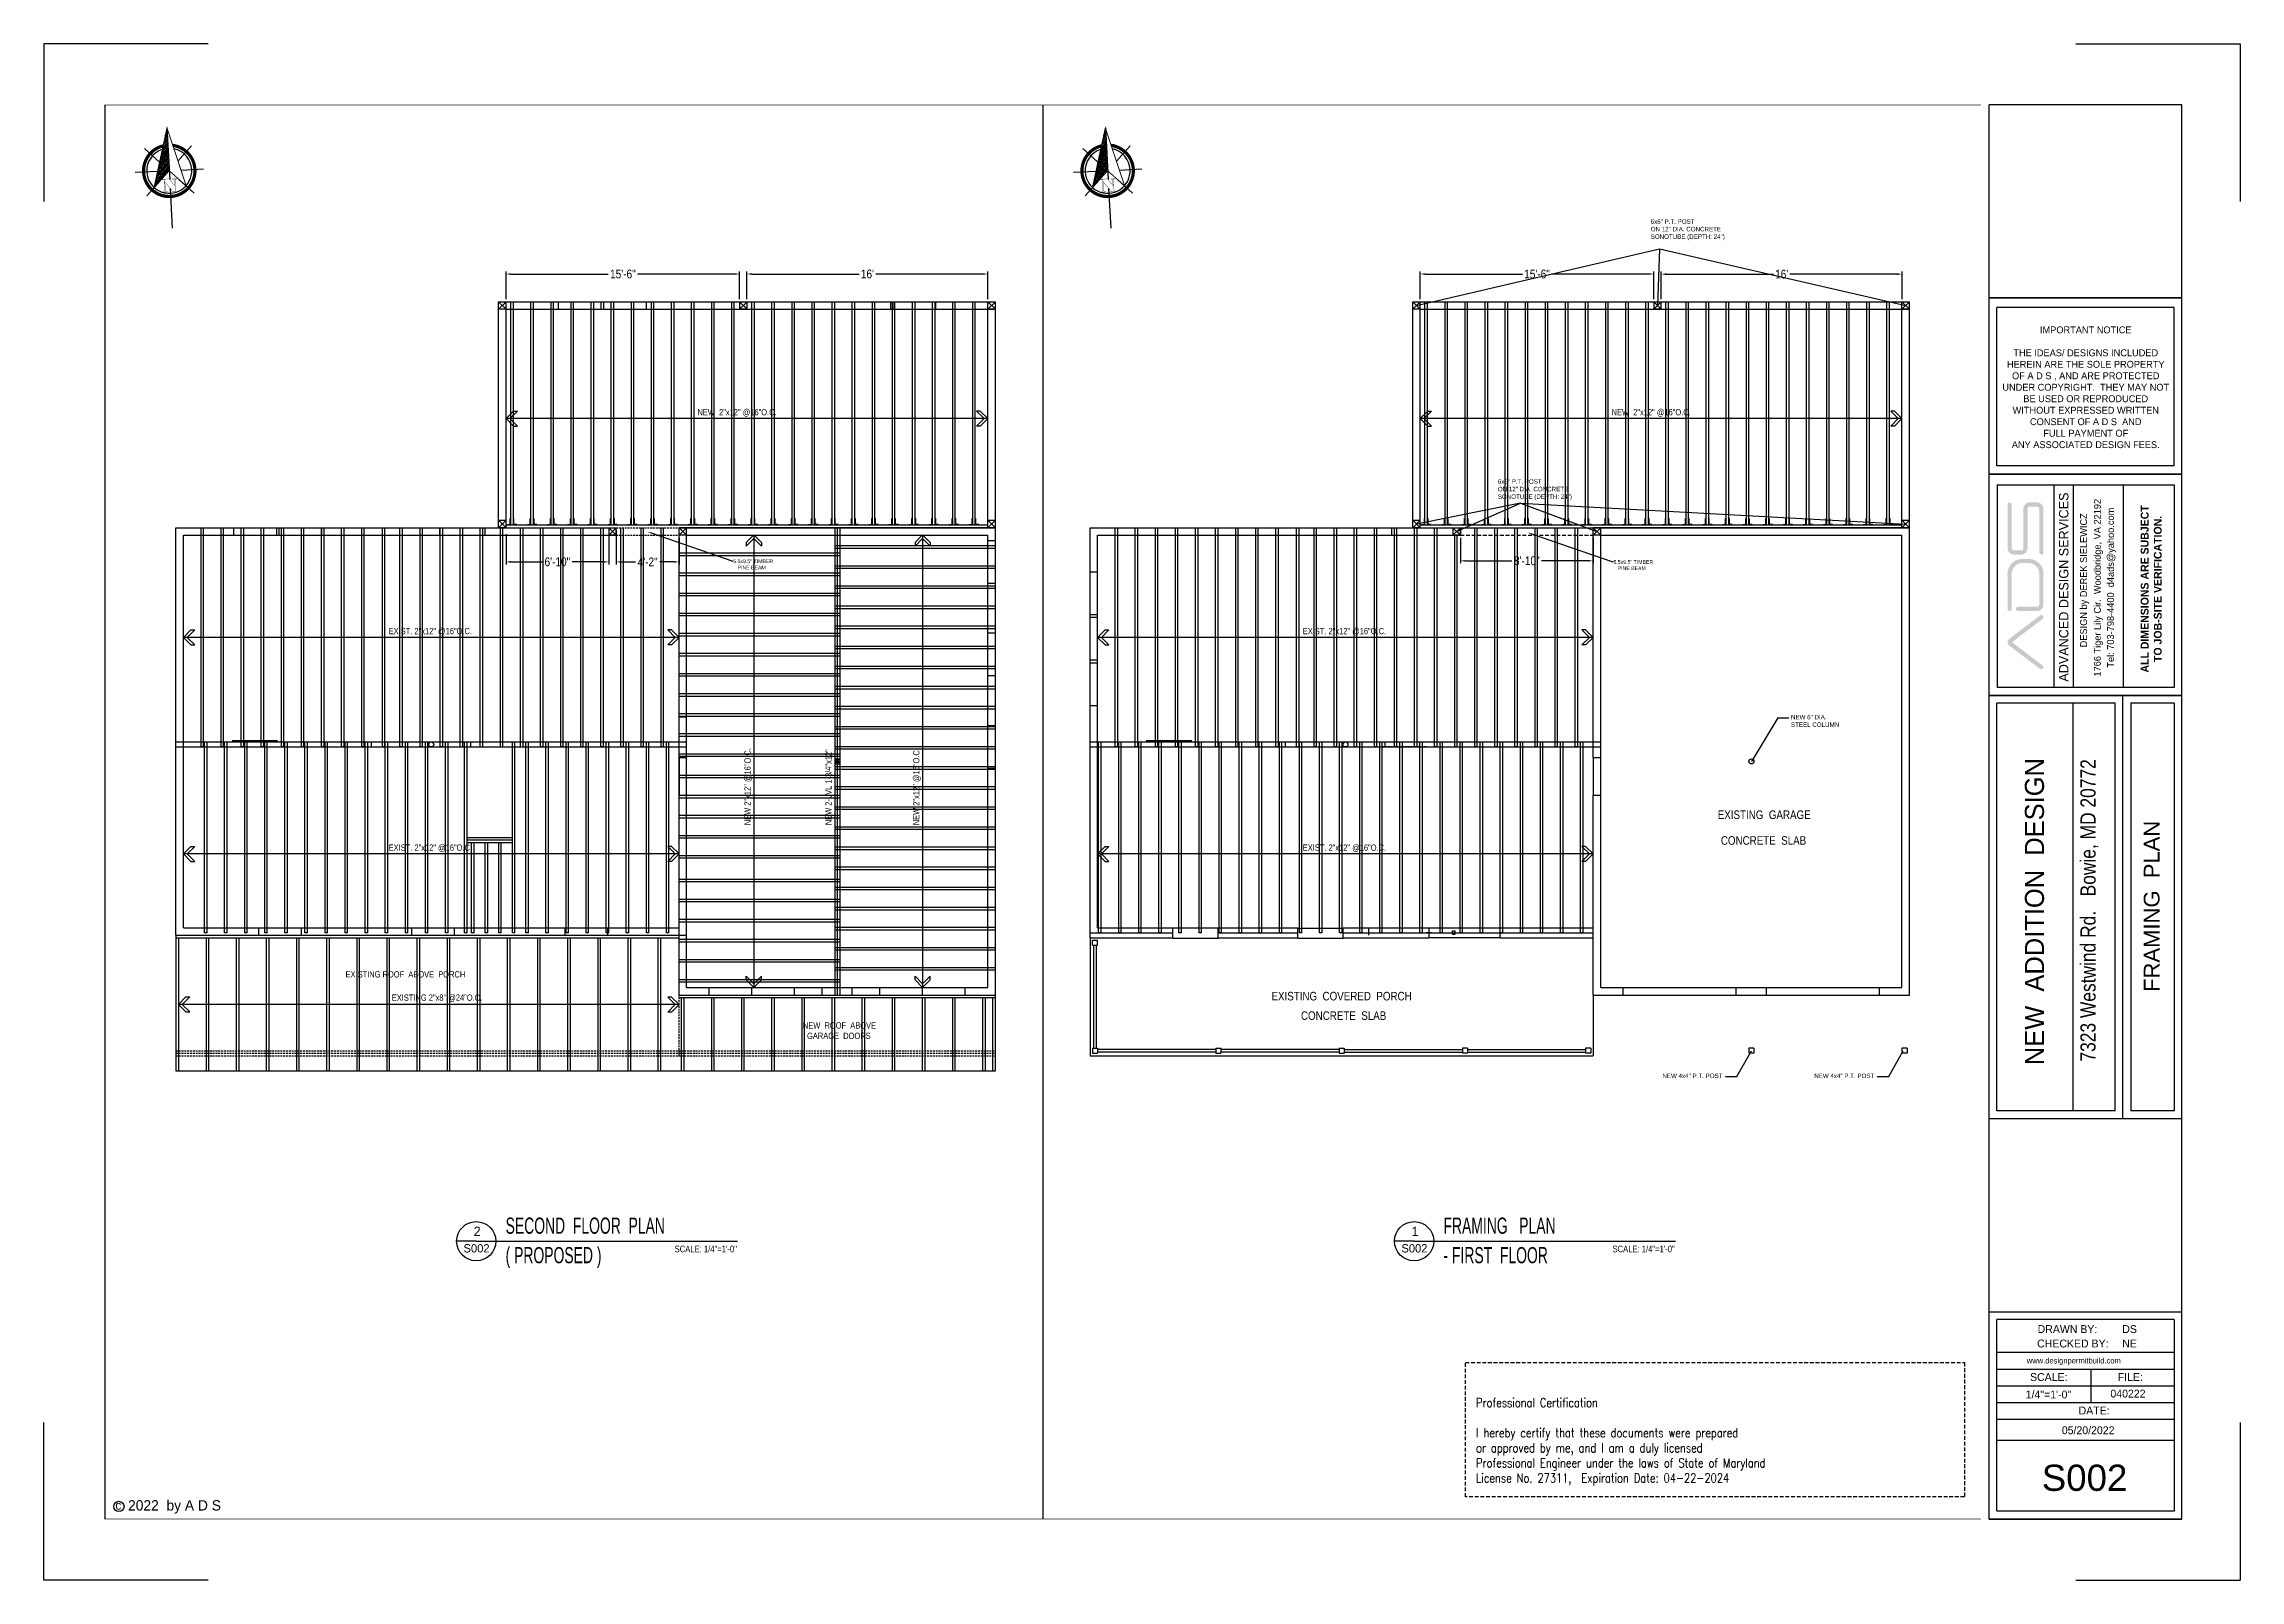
# Model space of a CAD drawing. Header units: inches. Extents: x -1842 to 12195, y -2228 to 2193.
# Drawn here: x 3804 to 5553, y -1028 to 196 of the extents above; entities that cross this region are included whole.
import ezdxf
from ezdxf import colors
from ezdxf.entities.mleader import LeaderData, LeaderLine
from ezdxf.math import Vec2, Vec3

# ---------------------------------------------------------------- set-up
doc = ezdxf.new("R2010")
doc.units = ezdxf.units.IN
doc.header["$LTSCALE"] = 6
doc.header["$MEASUREMENT"] = 0
for name, pattern in [('DASHED', [0.75, 0.5, -0.25]), ('DASHED2', [0.375, 0.25, -0.125]), ('HIDDEN', [0.375, 0.25, -0.125])]:
    doc.linetypes.add(name, pattern=pattern)
for name, color, linetype in [('ARWALL', 7, 'HIDDEN'), ('CABS', 23, 'Continuous'), ('FOUNDATION', 1, 'Continuous'), ('Title Block', 7, 'Continuous'), ('TXT', 4, 'Continuous')]:
    doc.layers.add(name, color=color, linetype=linetype)
doc.styles.add('ARCH', font='romans.shx', dxfattribs={"width": 0.75, "height": 8})
doc.styles.add('ARCHSTYLSHX', font='ARCHSTYL.SHX')
doc.styles.add('HS-DESIGN-PLAN', font='GOTHIC.TTF', dxfattribs={"height": 0.09375})
doc.styles.add('HS-DESIGN-TTLB', font='GOTHIC.TTF')
doc.styles.get("Standard").update_dxf_attribs({"font": 'ARIALN.TTF'})
doc.styles.add('TAGS', font='romans', dxfattribs={"width": 0.8})
doc.dimstyles.new('STANDARD$0', dxfattribs={"dimtxt": 6, "dimasz": 3, "dimexe": 4, "dimexo": 24, "dimgap": 0.5, "dimtad": 1, "dimdec": 1, "dimzin": 3, "dimdsep": 46, "dimlunit": 4, "dimtxsty": 'ARCHSTYLSHX', "dimblk1": 'OBLIQUE', "dimblk2": 'OBLIQUE', "dimsah": 1, "dimcen": 0.0625, "dimdle": 4, "dimadec": 0, "dimazin": 0, "dimtfac": 1, "dimtdec": 1, "dimtofl": 0, "dimtmove": 0, "dimatfit": 3, "dimldrblk": 'OBLIQUE', "dimfxl": 1, "dimfrac": 2, "dimtolj": 1, "dimtzin": 0, "dimlwd": 9, "dimlwe": 13, "dimarcsym": 0})

msp = doc.modelspace()

# ---------------------------------------------------------------- texts
for s, insert, char_height, width, attachment_point, style in [('{\\fArial Narrow|b0|i0|c0|p34;6x6" P.T. POST\\PON 12" DIA. CONCRETE\\PSONOTUBE (DEPTH: 24")}', (5083.7739692, 55.8868349), 3.6, 95.507369382, 1, 'HS-DESIGN-TTLB'), ('{\\fArial Narrow|b0|i0|c0|p34;6x6" P.T. POST\\PON 12" DIA. CONCRETE\\PSONOTUBE (DEPTH: 24")}', (4961.9820653, -151.1750103), 3.6, 95.507369382, 1, 'HS-DESIGN-TTLB'), ('{\\fArial Narrow|b0|i0|c0|p34;NEW 6" DIA. \\PSTEEL COLUMN}', (5195.5292922, -338.8421586), 3.6, 95.507369382, 1, 'HS-DESIGN-TTLB'), ('{\\fArial Narrow|b0|i0|c0|p34;NEW 4x4" P.T. POST}', (5140.9518272, -624.5534997), 3.6, 95.507369382, 3, 'HS-DESIGN-TTLB'), ('{\\fArial Narrow|b0|i0|c0|p34;NEW 4x4" P.T. POST}', (5261.8867653, -624.5534997), 3.6, 95.507369382, 3, 'HS-DESIGN-TTLB'), ('{\\fArial Narrow|b0|i0|c0|p34;SECOND  FLOOR  PLAN}', (4171.5724632, -739.2526452), 12.9024, 259.624719313, 1, 'ARCH'), ('{\\fArial Narrow|b0|i0|c0|p34;FRAMING   PLAN}', (4918.7020805, -739.2526452), 12.9024, 259.624719313, 1, 'ARCH'), ('S002', (4138.0515173, -760.4293293), 6.636168, 136.759967371, 1, 'HS-DESIGN-TTLB'), ('{\\fArial Narrow|b0|i0|c0|p34;( PROPOSED )}', (4171.5724632, -762.7526452), 12.9024, 259.624719313, 1, 'ARCH'), ('S002', (4885.1811347, -760.4293293), 6.636168, 136.759967371, 1, 'HS-DESIGN-TTLB'), ('{\\fArial Narrow|b0|i0|c0|p34;- FIRST  FLOOR}', (4918.7020805, -762.7526452), 12.9024, 259.624719313, 1, 'ARCH')]:
    msp.add_mtext(s, dxfattribs=dict(insert=insert, char_height=char_height, width=width, attachment_point=attachment_point, style=style))
at = {"width": 110.476910075, "attachment_point": 1}
for s, insert, char_height in [('\\A1;EXISTING  GARAGE', (5137.190153, -414.9890173), 6.8007744), ('\\A1;CONCRETE  SLAB', (5139.690153, -435.4890173), 6.8007744), ('\\A1;EXISTING ROOF  ABOVE  PORCH', (4044.0539093, -543.0105158), 5), ('\\A1;EXISTING  COVERED  PORCH', (4781.690153, -559.4890173), 6.8007744), ('\\A1;CONCRETE  SLAB', (4805.190153, -574.9890173), 6.8007744), ('\\A1;NEW  ROOF  ABOVE  \\P  GARAGE  DOORS', (4408.386498, -583.6868083), 5)]:
    msp.add_mtext(s, dxfattribs=dict(at, insert=insert, char_height=char_height))
at = {"layer": 'Title Block'}
for s, insert, char_height, width, attachment_point, style in [('IMPORTANT NOTICE \\P\\P\\pxt2;THE IDEAS/ DESIGNS INCLUDED \\PHEREIN ARE THE SOLE PROPERTY \\POF A D S , AND ARE PROTECTED \\PUNDER COPYRIGHT.  THEY MAY NOT \\PBE USED OR REPRODUCED \\PWITHOUT EXPRESSED WRITTEN \\PCONSENT OF A D S  AND \\PFULL PAYMENT OF \\PANY ASSOCIATED DESIGN FEES.', (5430.343711, -77.9236142), 5.48625, 1080.556998024, 5, 'HS-DESIGN-PLAN'), ('2', (4146.1746521, -746.4758326), 7.37352, 151.955519302, 1, 'HS-DESIGN-TTLB'), ('1', (4893.3042694, -746.4758326), 7.37352, 151.955519302, 1, 'HS-DESIGN-TTLB'), ('{\\fArial Narrow|b0|i0|c0|p34;SCALE: 1/4"=1\'-0"}', (4306.2261509, -761.6118243), 5.3089344, 109.407973897, 1, 'HS-DESIGN-TTLB'), ('{\\fArial Narrow|b0|i0|c0|p34;SCALE: 1/4"=1\'-0"}', (5053.3557683, -761.6118243), 5.3089344, 109.407973897, 1, 'HS-DESIGN-TTLB'), ('CHECKED BY:', (5391.6111923, -836.4427368), 6.27, 62.9454832, 1, 'HS-DESIGN-TTLB'), ('DRAWN BY:', (5392.0180957, -824.9360514), 6.27, 50.128184718, 1, 'HS-DESIGN-TTLB'), ('DS', (5459.4388258, -824.9360514), 6.27, 50.128184718, 1, 'HS-DESIGN-TTLB'), ('NE', (5459.4388258, -836.4427368), 6.27, 119.339266761, 1, 'HS-DESIGN-TTLB'), ('www.designpermitbuild.com', (5383.3795501, -850.9749151), 4.5, 50.128184718, 1, 'HS-DESIGN-TTLB'), ('SCALE:', (5385.9887854, -863.1540431), 6.27, 50.128184718, 1, 'HS-DESIGN-TTLB'), ('FILE:', (5455.7771221, -863.1540431), 6.27, 50.128184718, 1, 'HS-DESIGN-TTLB'), ('1/4"=1\'-0"', (5382.4836168, -877.0485518), 6.27, 50.128184718, 1, 'HS-DESIGN-TTLB'), ('DATE:', (5424.6495355, -889.8381825), 6.27, 50.128184718, 1, 'HS-DESIGN-TTLB'), ('040222', (5449.9859579, -876.3462521), 6.27, 50.128184718, 1, 'HS-DESIGN-TTLB'), ('05/20/2022', (5411.2785713, -905.5554748), 6.27, 50.128184718, 1, 'HS-DESIGN-TTLB'), ('{\\fSwis721 BlkOul BT|b0|i0|c0|p82;S002}', (5429.4062919, -946.6503926), 20.9, 201.832735712, 5, 'HS-DESIGN-TTLB'), ('2022  by A D S', (3870.7976924, -964.3762516), 8.229375, 286.020616253, 1, 'HS-DESIGN-TTLB')]:
    msp.add_mtext(s, dxfattribs=dict(at, insert=insert, char_height=char_height, width=width, attachment_point=attachment_point, style=style))
at = {"layer": 'Title Block', "rotation": 90}
for s, insert, char_height, width, attachment_point, style in [('ADVANCED DESIGN SERVICES', (5412.8400098, -237.0601509), 7.50975, 200.725788003, 5, 'HS-DESIGN-PLAN'), ('1766 Tiger Lily Cir.  Woodbridge, VA 22192', (5440.4063918, -237.5567372), 5.48625, 248.576827248, 5, 'HS-DESIGN-PLAN'), ('1766 Tiger Lily Cir.  Woodbridge, VA 22192', (5440.4063918, -237.5567372), 5.48625, 248.576827248, 5, 'HS-DESIGN-PLAN'), ('Tel: 703-798-4400  d4ads@yahoo.com', (5450.9143048, -237.5337102), 5.48625, 248.576827248, 5, 'HS-DESIGN-PLAN'), ('Tel: 703-798-4400  d4ads@yahoo.com', (5450.9143048, -237.5337102), 5.48625, 248.576827248, 5, 'HS-DESIGN-PLAN'), ('\\P{\\fCentury Gothic|b1|i0|c0|p34;\\H1.1429x;ALL DIMENSIONS ARE SUBJECT \\PTO JOB-SITE VERIFICATION.}', (5477.9689165, -238.5105158), 5.48625, 248.576827248, 5, 'HS-DESIGN-PLAN'), ('\\P{\\fCentury Gothic|b1|i0|c0|p34;\\H1.1429x;ALL DIMENSIONS ARE SUBJECT \\PTO JOB-SITE VERIFICATION.}', (5477.9689165, -238.5105158), 5.48625, 248.576827248, 5, 'HS-DESIGN-PLAN'), ('DESIGN by DEREK SIELEWICZ', (5429.4327489, -231.6526424), 5.48625, 248.576827248, 5, 'HS-DESIGN-PLAN'), ('DESIGN by DEREK SIELEWICZ', (5429.4327489, -231.6526424), 5.48625, 248.576827248, 5, 'HS-DESIGN-PLAN'), ('{\\H1.14632x;    NEW  ADDITION  DESIGN}', (5381.8928891, -640.439907), 13.237439489, 488.490459411, 1, 'HS-DESIGN-TTLB'), ('\\pxb0.41667,a0.41667,t20;{\\fArial Narrow|b0|i0|c0|p34;7323 Westwind Rd.   Bowie, MD 20772}', (5426.0946419, -615.0085769), 12.085821891, 788.928518224, 1, 'HS-DESIGN-TTLB'), ('{\\fSwis721 BdOul BT|b0|i0|c0|p82;FRAMING  PLAN}', (5482.9346472, -491.3587233), 12.54047025, 315.279058952, 5, 'HS-DESIGN-TTLB')]:
    msp.add_mtext(s, dxfattribs=dict(at, insert=insert, char_height=char_height, width=width, attachment_point=attachment_point, style=style))
at = {"layer": 'Title Block', "attachment_point": 1}
for s, width, gutter_width, insert, char_height, style in [('Professional Certification\\P\\PI hereby certify that these documents were prepared\\Por approved by me, and I am a duly licensed\\PProfessional Engineer under the laws of State of Maryland\\PLicense No. 27311,  Expiration Date: 04-22-2024', 727.308226295, 30, (4944.6554472, -883.0747268, -143.9991213), 7.2, 'TAGS'), ('c', 0.213936353, 0.46875, (3860.6850489, -964.8780407), 7.05375, 'HS-DESIGN-PLAN')]:
    msp.add_mtext_dynamic_manual_height_columns(s, width=width, gutter_width=gutter_width, heights=[0], dxfattribs=dict(at, insert=insert, char_height=char_height, style=style))
at = {"layer": 'TXT', "char_height": 5, "width": 110.476910075, "attachment_point": 1}
for s, insert in [('\\A1;NEW  2"x12" @16"O.C.', (4324.3994041, -95.2763953)), ('\\A1;NEW  2"x12" @16"O.C.', (5052.6246385, -95.2763953)), ('\\A1;EXIST. 2"x12" @16"O.C.', (4078.3994041, -269.5763953)), ('\\A1;EXIST. 2"x12" @16"O.C.', (4806.6246385, -269.5763953)), ('\\A1;EXIST. 2"x12" @16"O.C.', (4078.3994041, -442.0763953)), ('\\A1;EXIST. 2"x12" @16"O.C.', (4806.6246385, -442.0763953)), ('\\A1;EXISTING 2"x8" @24"O.C.', (4080.8994041, -561.5763953))]:
    msp.add_mtext(s, dxfattribs=dict(at, insert=insert))
at = {"layer": 'TXT', "char_height": 5, "width": 110.476910075, "attachment_point": 1, "rotation": 90}
for s, insert in [('\\A1;NEW 2"x12" @16"O.C.', (4361.7976557, -426.7428879)), ('\\A1;NEW 2-LVL 1-3/4"x12"', (4426.1976557, -426.7428879)), ('\\A1;NEW 2"x12" @16"O.C.', (4496.1976557, -426.7428879))]:
    msp.add_mtext(s, dxfattribs=dict(at, insert=insert))

# ---------------------------------------------------------------- blocks, each defined once
blk = doc.blocks.new('*X137')
at = {"color": 0}
for p, q in [((147.15, -410.22), (147.62, -409.76)), ((147.35, -409.49), (147.62, -409.23)), ((147.55, -408.76), (147.62, -408.7)), ((144.56, -419.71), (147.62, -416.65)), ((144.76, -418.98), (147.62, -416.12)), ((144.96, -418.25), (147.62, -415.59)), ((145.16, -417.52), (147.62, -415.06)), ((145.36, -416.79), (147.62, -414.53)), ((145.56, -416.06), (147.62, -414)), ((145.76, -415.33), (147.62, -413.47)), ((145.96, -414.6), (147.62, -412.94)), ((146.16, -413.87), (147.62, -412.41)), ((146.36, -413.14), (147.62, -411.88)), ((146.55, -412.41), (147.62, -411.35)), ((146.75, -411.68), (147.62, -410.82)), ((146.95, -410.95), (147.62, -410.29)), ((142.76, -426.28), (147.62, -421.42)), ((142.96, -425.55), (147.62, -420.89)), ((143.16, -424.82), (147.62, -420.36)), ((143.36, -424.09), (147.62, -419.83)), ((143.56, -423.36), (147.62, -419.3)), ((143.76, -422.63), (147.62, -418.77)), ((143.96, -421.9), (147.62, -418.24)), ((144.16, -421.17), (147.62, -417.71)), ((144.36, -420.44), (147.62, -417.18))]:
    blk.add_line(p, q, dxfattribs=at)
blk = doc.blocks.new('North')
for p, q in [((-0.05, 18.32), (-0.05, 2.23)), ((-2.92, 7.82), (-7.42, 12.32)), ((2.82, 7.82), (7.32, 12.32)), ((-3.71, 4.95), (-10.67, 4.95)), ((-2.92, 2.08), (-7.42, -2.42)), ((2.82, 2.08), (7.32, -2.42)), ((3.61, 4.95), (10.57, 4.95)), ((-0.05, -0.54), (-0.05, -12.88))]:
    blk.add_line(p, q)
for points, const_width in [([(-5.06, -0.01), (-0.05, 18.32), (4.95, 0.05), (-0.05, 4.95), (-5.06, -0.01)], 0.3), ([(-1.6, -0.98), (-1.6, -1.05), (-1.59, -1.12), (-1.58, -1.18), (-1.57, -1.22), (-1.56, -1.27), (-1.54, -1.31), (-1.52, -1.33), (-1.5, -1.35), (-1.47, -1.37), (-1.44, -1.38), (-1.4, -1.4), (-1.34, -1.41), (-1.28, -1.42), (-1.21, -1.43), (-1.13, -1.43), (-1.05, -1.43), (-1.05, -1.59), (-2.39, -1.59), (-2.39, -1.43), (-2.35, -1.43), (-2.28, -1.43), (-2.21, -1.43), (-2.14, -1.42), (-2.09, -1.41), (-2.04, -1.4), (-2, -1.38), (-1.96, -1.37), (-1.94, -1.35), (-1.91, -1.33), (-1.88, -1.31), (-1.86, -1.27), (-1.85, -1.23), (-1.83, -1.18), (-1.82, -1.12), (-1.81, -1.06), (-1.81, -1), (-1.81, 2.29), (-2.39, 2.29), (-2.39, 2.44), (-0.21, 2.44), (1.39, 0.24), (1.39, 1.81), (1.39, 1.88), (1.38, 1.95), (1.37, 2), (1.36, 2.06), (1.35, 2.1), (1.33, 2.14), (1.31, 2.17), (1.29, 2.19), (1.26, 2.21), (1.22, 2.23), (1.17, 2.25), (1.12, 2.26), (1.06, 2.27), (0.99, 2.28), (0.92, 2.29), (0.84, 2.29), (0.82, 2.29), (0.82, 2.44), (2.16, 2.44), (2.16, 2.29), (2.12, 2.29), (2.04, 2.29), (1.98, 2.28), (1.92, 2.27), (1.86, 2.26), (1.81, 2.25), (1.77, 2.24), (1.73, 2.22), (1.71, 2.2), (1.69, 2.18), (1.67, 2.15), (1.65, 2.1), (1.63, 2.06), (1.62, 2.01), (1.61, 1.95), (1.61, 1.88), (1.61, 1.81), (1.61, -1.59), (0.7, -1.59), (-1.6, 1.62), (-1.6, -0.98), (-1.6, -0.98)], 0.1)]:
    blk.add_lwpolyline(points, dxfattribs=dict(const_width=const_width))
at = {"const_width": 1}
for points in [[(-8.05, 4.95, 1), (7.95, 4.95, 0.359415), (1.47, 12.8, 1)], [(-1.57, 12.8, 0.359415), (-8.05, 4.95, 1)]]:
    blk.add_lwpolyline(points, format="xyb", dxfattribs=at)
for start, end in [(105.02696, 180), (0, 74.97304), (180, 0)]:
    blk.add_arc((-0.05, 4.95), 7, start, end)
blk.add_blockref('*X137', (-147.67, 426.84))
blk = doc.blocks.new('*D467')
at = {"layer": 'Defpoints', "color": 0, "transparency": 16777216}
for p in [(5086.2, 12.3), (4900.2, -9.8), (5086.2, -9.8)]:
    blk.add_point(p, dxfattribs=at)
at = {"layer": 'Title Block', "color": 3, "lineweight": -2, "transparency": 16777216}
for p, q in [((4900.2, -7.8), (4900.2, 14.3)), ((4904.2, 12.3), (4981.6, 12.3)), ((5082.2, 12.3), (5004.8, 12.3)), ((5086.2, -7.8), (5086.2, 14.3))]:
    blk.add_line(p, q, dxfattribs=at)
at = {"layer": 'Title Block', "color": 3, "transparency": 16777216}
for points in [[(4904.2, 13), (4904.2, 11.7), (4900.2, 12.3)], [(5082.2, 13), (5082.2, 11.7), (5086.2, 12.3)]]:
    blk.add_solid(points, dxfattribs=at)
at = {"layer": 'Title Block', "color": 3, "transparency": 16777216, "insert": (4993.2, 12.3), "char_height": 7, "attachment_point": 5}
blk.add_mtext('\\A1;15\'-6"', dxfattribs=at)
blk = doc.blocks.new('*D468')
at = {"layer": 'Defpoints', "color": 0, "transparency": 16777216}
for p in [(5284, 12.2), (5092.2, -9.8), (5284, -9.8)]:
    blk.add_point(p, dxfattribs=at)
at = {"layer": 'Title Block', "color": 3, "lineweight": -2, "transparency": 16777216}
for p, q in [((5092.2, -7.8), (5092.2, 14.2)), ((5096.2, 12.2), (5181.5, 12.2)), ((5280, 12.2), (5194.7, 12.2)), ((5284, -7.8), (5284, 14.2))]:
    blk.add_line(p, q, dxfattribs=at)
at = {"layer": 'Title Block', "color": 3, "transparency": 16777216}
for points in [[(5096.2, 12.9), (5096.2, 11.5), (5092.2, 12.2)], [(5280, 12.9), (5280, 11.5), (5284, 12.2)]]:
    blk.add_solid(points, dxfattribs=at)
at = {"layer": 'Title Block', "color": 3, "transparency": 16777216, "insert": (5188.1, 12.2), "char_height": 7, "attachment_point": 5}
blk.add_mtext("\\A1;16'", dxfattribs=at)
blk = doc.blocks.new('*D469')
at = {"layer": 'Defpoints', "color": 0, "transparency": 16777216}
for p in [(4932.2, -195.8), (5038, -195.8), (5038, -216.1)]:
    blk.add_point(p, dxfattribs=at)
at = {"layer": 'Title Block', "color": 3, "lineweight": -2, "transparency": 16777216}
for p, q in [((4932.2, -197.8), (4932.2, -218.1)), ((5038, -197.8), (5038, -218.1)), ((4936.2, -216.1), (4973.2, -216.1)), ((5034, -216.1), (4996.9, -216.1))]:
    blk.add_line(p, q, dxfattribs=at)
at = {"layer": 'Title Block', "color": 3, "transparency": 16777216}
for points in [[(4936.2, -215.5), (4936.2, -216.8), (4932.2, -216.1)], [(5034, -215.5), (5034, -216.8), (5038, -216.1)]]:
    blk.add_solid(points, dxfattribs=at)
at = {"layer": 'Title Block', "color": 3, "transparency": 16777216, "insert": (4985.1, -216.1), "char_height": 7, "attachment_point": 5}
blk.add_mtext('\\A1;8\'-10"', dxfattribs=at)
blk = doc.blocks.new('*D470')
at = {"layer": 'Defpoints', "color": 0, "transparency": 16777216}
for p in [(4259.7, -189.8), (4309.7, -195.8), (4309.7, -217)]:
    blk.add_point(p, dxfattribs=at)
at = {"layer": 'Title Block', "color": 3, "lineweight": -2, "transparency": 16777216}
for p, q in [((4259.7, -191.8), (4259.7, -219)), ((4309.7, -197.8), (4309.7, -219)), ((4263.7, -217), (4275, -217)), ((4305.7, -217), (4294.5, -217))]:
    blk.add_line(p, q, dxfattribs=at)
at = {"layer": 'Title Block', "color": 3, "transparency": 16777216}
for points in [[(4263.7, -216.3), (4263.7, -217.7), (4259.7, -217)], [(4305.7, -216.3), (4305.7, -217.7), (4309.7, -217)]]:
    blk.add_solid(points, dxfattribs=at)
at = {"layer": 'Title Block', "color": 3, "transparency": 16777216, "insert": (4284.7, -217), "char_height": 7, "attachment_point": 5}
blk.add_mtext('\\A1;4\'-2"', dxfattribs=at)
blk = doc.blocks.new('*D471')
at = {"layer": 'Defpoints', "color": 0, "transparency": 16777216}
for p in [(4358, 12.3), (4171.9, -9.8), (4358, -9.8)]:
    blk.add_point(p, dxfattribs=at)
at = {"layer": 'Title Block', "color": 3, "lineweight": -2, "transparency": 16777216}
for p, q in [((4171.9, -7.8), (4171.9, 14.3)), ((4175.9, 12.3), (4253.4, 12.3)), ((4354, 12.3), (4276.6, 12.3)), ((4358, -7.8), (4358, 14.3))]:
    blk.add_line(p, q, dxfattribs=at)
at = {"layer": 'Title Block', "color": 3, "transparency": 16777216}
for points in [[(4175.9, 13), (4175.9, 11.7), (4171.9, 12.3)], [(4354, 13), (4354, 11.7), (4358, 12.3)]]:
    blk.add_solid(points, dxfattribs=at)
at = {"layer": 'Title Block', "color": 3, "transparency": 16777216, "insert": (4265, 12.3), "char_height": 7, "attachment_point": 5}
blk.add_mtext('\\A1;15\'-6"', dxfattribs=at)
blk = doc.blocks.new('*D472')
at = {"layer": 'Defpoints', "color": 0, "transparency": 16777216}
for p in [(4555.7, 12.3), (4363.8, -9.8), (4555.7, -9.8)]:
    blk.add_point(p, dxfattribs=at)
at = {"layer": 'Title Block', "color": 3, "lineweight": -2, "transparency": 16777216}
for p, q in [((4363.8, -7.8), (4363.8, 14.3)), ((4367.8, 12.3), (4453.2, 12.3)), ((4551.7, 12.3), (4466.4, 12.3)), ((4555.7, -7.8), (4555.7, 14.3))]:
    blk.add_line(p, q, dxfattribs=at)
at = {"layer": 'Title Block', "color": 3, "transparency": 16777216}
for points in [[(4367.8, 13), (4367.8, 11.7), (4363.8, 12.3)], [(4551.7, 13), (4551.7, 11.7), (4555.7, 12.3)]]:
    blk.add_solid(points, dxfattribs=at)
at = {"layer": 'Title Block', "color": 3, "transparency": 16777216, "insert": (4459.8, 12.3), "char_height": 7, "attachment_point": 5}
blk.add_mtext("\\A1;16'", dxfattribs=at)
blk = doc.blocks.new('*D492')
at = {"layer": 'Defpoints', "color": 0, "transparency": 16777216}
for p in [(4171.9, -192.8), (4253.7, -192.8), (4171.9, -217)]:
    blk.add_point(p, dxfattribs=at)
at = {"layer": 'Title Block', "color": 3, "lineweight": -2, "transparency": 16777216}
for p, q in [((4171.9, -194.8), (4171.9, -219)), ((4253.7, -194.8), (4253.7, -219)), ((4175.9, -217), (4200.9, -217)), ((4249.7, -217), (4224.7, -217))]:
    blk.add_line(p, q, dxfattribs=at)
at = {"layer": 'Title Block', "color": 3, "transparency": 16777216}
for points in [[(4175.9, -216.3), (4175.9, -217.7), (4171.9, -217)], [(4249.7, -216.3), (4249.7, -217.7), (4253.7, -217)]]:
    blk.add_solid(points, dxfattribs=at)
at = {"layer": 'Title Block', "color": 3, "transparency": 16777216, "insert": (4212.8, -217), "char_height": 7, "attachment_point": 5}
blk.add_mtext('\\A1;6\'-10"', dxfattribs=at)

# ---------------------------------------------------------------- dimensions: what is measured, and where the dimension line sits
at = {"layer": 'Title Block'}
for base, p1, p2, picture, middle in [((4358.0038697, 12.3365997), (4171.9317762, -9.8105158), (4358.0038697, -9.8104955), '*D471', (4264.9678229, 12.3365997)), ((4555.7317762, 12.3365997), (4363.8317762, -9.8105158), (4555.7317762, -9.8105158), '*D472', (4459.7817762, 12.3365997)), ((5086.229104, 12.3365997), (4900.1570105, -9.8105158), (5086.229104, -9.8104955), '*D467', (4993.1930573, 12.3365997)), ((5283.9570105, 12.1883268), (5092.229104, -9.8104955), (5283.9570105, -9.8104955), '*D468', (5188.0930573, 12.1883268)), ((4309.7317762, -217.0105158), (4259.7460619, -189.8105158), (4309.7317762, -195.8105158), '*D470', (4284.7389191, -217.0105158)), ((4171.9348943, -217.0105158), (4253.7299366, -192.8104955), (4171.9348943, -192.8104955), '*D492', (4212.8324154, -217.0105158)), ((5037.9570105, -216.1198904), (4932.1570105, -195.8066259), (5037.9570105, -195.8066259), '*D469', (4985.0570105, -216.1198904))]:
    dim = msp.add_linear_dim(base=base, p1=p1, p2=p2, dimstyle='STANDARD$0', override={"dimtxt": 7, "dimasz": 4, "dimexe": 2, "dimexo": 2, "dimgap": 2, "dimtad": 0, "dimtih": 1, "dimtoh": 1, "dimdec": 0, "dimzin": 0, "dimtxsty": 'Standard', "dimsah": 0, "dimcen": 0.09, "dimdle": 0, "dimclrd": 3, "dimclre": 3, "dimclrt": 3, "dimtdec": 0, "dimfrac": 0, "dimlwd": 65534, "dimlwe": 65534}, dxfattribs=at)
    dim.commit()
    dim.dimension.update_dxf_attribs({"geometry": picture, "text_midpoint": middle})

# ---------------------------------------------------------------- hatches: boundary and pattern name
at = {"layer": 'Title Block'}
h = msp.add_hatch(color=256, dxfattribs=at)
h.paths.add_polyline_path([(5395.9561238, -262.405981, 0.1912949762), (5396.624104, -261.3709752), (5396.624104, -260.7239289, 0.1065363828), (5396.34551, -260.0783093, 0.1989123674), (5395.2623187, -259.4015396), (5394.7116435, -259.4015396, 0.1139636446), (5394.0178384, -259.6889231), (5369.4380651, -278.2670513, 0.5149988252), (5369.4380651, -283.701167), (5394.0178384, -302.2792952, 0.1139636446), (5394.7116435, -302.5666787), (5395.2623187, -302.5666787, 0.1989123674), (5396.34551, -301.889909, 0.1065363829), (5396.624104, -301.2442894), (5396.624104, -300.5972431, 0.1912949762), (5395.9561238, -299.5622373), (5372.541696, -281.6777685, -0.5343557179), (5372.541696, -280.2904499)])
h.paths.add_polyline_path([(5391.6177533, -256.0639725, 0.4142135624), (5396.624104, -251.0576219), (5396.624104, -227.9178853, 0.440849221), (5384.9426192, -214.567617), (5379.7202682, -214.567617, 0.440849221), (5368.0387834, -227.9178853), (5368.0387834, -254.395189, 0.4142135624), (5369.707567, -256.0639725, 0.4142135624), (5371.3763505, -254.395189), (5371.3763505, -227.9178853, -0.4500136067), (5379.7202682, -217.905184), (5384.9426192, -217.905184, -0.4500136067), (5393.2865369, -227.9178853), (5393.2865369, -251.0576219, -0.4142135624), (5391.6177533, -252.7264054), (5376.3827012, -252.7264054, 0.4142135624), (5374.7139176, -254.395189, 0.4142135624), (5376.3827012, -256.0639725)])
h.paths.add_polyline_path([(5380.6626602, -206.1259168, -0.4142135624), (5378.9938766, -207.7947003), (5373.0451341, -207.7947003, -0.4142135624), (5371.3763505, -206.1259168), (5371.3763505, -171.3046954, 0.4142135624), (5369.707567, -169.6359119, 0.4142135624), (5368.0387834, -171.3046954), (5368.0387834, -206.1259168, 0.4142135624), (5373.0451341, -211.1322674), (5378.9938766, -211.1322674, 0.4142135624), (5384.0002273, -206.1259168), (5384.0002273, -174.6422625, -0.4142135624), (5385.6690108, -172.973479), (5391.6177533, -172.973479, -0.4142135624), (5393.2865369, -174.6422625), (5393.2865369, -209.4634839, 0.4142135624), (5394.9553204, -211.1322674, 0.4142135624), (5396.624104, -209.4634839), (5396.624104, -174.6422625, 0.4142135624), (5391.6177533, -169.6359119), (5385.6690108, -169.6359119, 0.4142135624), (5380.6626602, -174.6422625)])
h = msp.add_hatch(color=256, dxfattribs=at)
h.paths.add_polyline_path([(5395.9561238, -262.405981, 0.1912949762), (5396.624104, -261.3709752), (5396.624104, -260.7239289, 0.1065363828), (5396.34551, -260.0783093, 0.1989123674), (5395.2623187, -259.4015396), (5394.7116435, -259.4015396, 0.1139636446), (5394.0178384, -259.6889231), (5369.4380651, -278.2670513, 0.5149988252), (5369.4380651, -283.701167), (5394.0178384, -302.2792952, 0.1139636446), (5394.7116435, -302.5666787), (5395.2623187, -302.5666787, 0.1989123674), (5396.34551, -301.889909, 0.1065363829), (5396.624104, -301.2442894), (5396.624104, -300.5972431, 0.1912949762), (5395.9561238, -299.5622373), (5372.541696, -281.6777685, -0.5343557179), (5372.541696, -280.2904499)])
h.paths.add_polyline_path([(5391.6177533, -256.0639725, 0.4142135624), (5396.624104, -251.0576219), (5396.624104, -227.9178853, 0.440849221), (5384.9426192, -214.567617), (5379.7202682, -214.567617, 0.440849221), (5368.0387834, -227.9178853), (5368.0387834, -254.395189, 0.4142135624), (5369.707567, -256.0639725, 0.4142135624), (5371.3763505, -254.395189), (5371.3763505, -227.9178853, -0.4500136067), (5379.7202682, -217.905184), (5384.9426192, -217.905184, -0.4500136067), (5393.2865369, -227.9178853), (5393.2865369, -251.0576219, -0.4142135624), (5391.6177533, -252.7264054), (5376.3827012, -252.7264054, 0.4142135624), (5374.7139176, -254.395189, 0.4142135624), (5376.3827012, -256.0639725)])
h.paths.add_polyline_path([(5380.6626602, -206.1259168, -0.4142135624), (5378.9938766, -207.7947003), (5373.0451341, -207.7947003, -0.4142135624), (5371.3763505, -206.1259168), (5371.3763505, -171.3046954, 0.4142135624), (5369.707567, -169.6359119, 0.4142135624), (5368.0387834, -171.3046954), (5368.0387834, -206.1259168, 0.4142135624), (5373.0451341, -211.1322674), (5378.9938766, -211.1322674, 0.4142135624), (5384.0002273, -206.1259168), (5384.0002273, -174.6422625, -0.4142135624), (5385.6690108, -172.973479), (5391.6177533, -172.973479, -0.4142135624), (5393.2865369, -174.6422625), (5393.2865369, -209.4634839, 0.4142135624), (5394.9553204, -211.1322674, 0.4142135624), (5396.624104, -209.4634839), (5396.624104, -174.6422625, 0.4142135624), (5391.6177533, -169.6359119), (5385.6690108, -169.6359119, 0.4142135624), (5380.6626602, -174.6422625)])
h = msp.add_hatch(dxfattribs=at)
h.set_pattern_fill('ANSI31', color=256)
h.paths.add_polyline_path([(4372.765059, -902.812676), (4372.765059, -887.5142182), (4366.530301, -887.5142182), (4366.530301, -902.812676)], flags=9)
h.paths.add_polyline_path([(4353.2969221, -928.448797), (4368.5953799, -928.448797), (4368.5953799, -922.214039), (4353.2969221, -922.214039)], flags=9)
h.paths.add_polyline_path([(4246.3880732, -902.812676), (4246.3880732, -887.5142182), (4240.1533152, -887.5142182), (4240.1533152, -902.812676)], flags=9)
h.paths.add_polyline_path([(4249.0259403, -928.448797), (4264.3243982, -928.448797), (4264.3243982, -922.214039), (4249.0259403, -922.214039)], flags=9)
h.paths.add_polyline_path([(4642.7772192, -535.0149709), (4700.2961836, -535.0149709), (4700.2961836, -520.8567421), (4642.7772192, -520.8567421)], flags=9)
h.paths.add_polyline_path([(4404.7607753, -587.3211949), (4463.9961698, -587.3211949), (4463.9961698, -573.1629661), (4404.7607753, -573.1629661)], flags=9)
h.paths.add_polyline_path([(3962.9256859, -455.5130367), (3983.9978807, -455.5130367), (3983.9978807, -444.1864537), (3962.9256859, -444.1864537)], flags=9)
h.paths.add_polyline_path([(4594.1730365, -399.8880549), (4604.9664728, -399.8880549), (4604.9664728, -393.3911243), (4594.1730365, -393.3911243)], flags=9)
h.paths.add_polyline_path([(3995.8959105, -515.1036783), (4020.937234, -515.1036783), (4020.937234, -500.9454494), (3995.8959105, -500.9454494)], flags=9)
h.paths.add_polyline_path([(3934.9225625, -432.5754427), (3945.7159988, -432.5754427), (3945.7159988, -426.0785121), (3934.9225625, -426.0785121)], flags=9)
h.paths.add_polyline_path([(4691.6856204, -399.8880549), (4702.4790567, -399.8880549), (4702.4790567, -393.3911243), (4691.6856204, -393.3911243)], flags=9)
h.paths.add_polyline_path([(4524.5349951, -432.1942085), (4535.3284314, -432.1942085), (4535.3284314, -425.697278), (4524.5349951, -425.697278)], flags=9)
h.paths.add_polyline_path([(4665.5127318, -669.7244894), (4676.3061681, -669.7244894), (4676.3061681, -663.2275588), (4665.5127318, -663.2275588)], flags=9)
h.paths.add_polyline_path([(4573.4681528, -637.4183357), (4584.2615891, -637.4183357), (4584.2615891, -630.9214052), (4573.4681528, -630.9214052)], flags=9)
h.paths.add_polyline_path([(4453.2213193, -804.7332719), (4485.1886702, -804.7332719), (4485.1886702, -790.575043), (4453.2213193, -790.575043)], flags=9)
h.paths.add_polyline_path([(4379.5185102, -764.0489218), (4379.5185102, -753.2554855), (4373.0215797, -753.2554855), (4373.0215797, -764.0489218)], flags=9)
h.paths.add_polyline_path([(4197.7827469, -524.1257525), (4214.1749721, -524.1257525), (4214.1749721, -516.3648384), (4197.7827469, -516.3648384)], flags=9)
h.paths.add_polyline_path([(4184.2731982, -487.1458928), (4221.8583784, -487.1458928), (4221.8583784, -472.987664), (4184.2731982, -472.987664)], flags=9)
h.paths.add_polyline_path([(4218.4723126, -606.7173574), (4230.6664043, -606.7173574), (4230.6664043, -598.5564281), (4218.4723126, -598.5564281)], flags=9)
h.paths.add_polyline_path([(4387.6211479, -701.2611854), (4413.9613915, -701.2611854), (4413.9613915, -687.1029565), (4387.6211479, -687.1029565)], flags=9)
h.paths.add_polyline_path([(4379.8107703, -676.1641048), (4379.8107703, -665.3706685), (4373.3138398, -665.3706685), (4373.3138398, -676.1641048)], flags=9)
h.paths.add_polyline_path([(4436.2693564, -692.0888565), (4443.6157065, -692.0888565), (4443.6157065, -683.4826065), (4436.2693564, -683.4826065)], flags=9)
h.paths.add_polyline_path([(4436.6043603, -720.0999036), (4442.8969912, -720.0999036), (4442.8969912, -711.4936536), (4436.6043603, -711.4936536)], flags=9)
h.paths.add_polyline_path([(4459.7318837, -687.5954971), (4492.2234416, -687.5954971), (4492.2234416, -676.2689141), (4459.7318837, -676.2689141)], flags=9)
h.paths.add_polyline_path([(4478.6345287, -638.4183357), (4489.427965, -638.4183357), (4489.427965, -631.9214052), (4478.6345287, -631.9214052)], flags=9)
h.paths.add_polyline_path([(4525.8531755, -636.7459171), (4536.6466118, -636.7459171), (4536.6466118, -630.2489866), (4525.8531755, -630.2489866)], flags=9)
h.paths.add_polyline_path([(4168.9173062, -687.5954971), (4196.9108894, -687.5954971), (4196.9108894, -676.2689141), (4168.9173062, -676.2689141)], flags=9)
h.paths.add_polyline_path([(4172.4275571, -622.6000105), (4183.2209934, -622.6000105), (4183.2209934, -616.10308), (4172.4275571, -616.10308)], flags=9)
h.paths.add_polyline_path([(4229.1311212, -807.4276035), (4229.1311212, -758.3024462), (4217.8045381, -758.3024462), (4217.8045381, -807.4276035)], flags=9)
h.paths.add_polyline_path([(4241.4658057, -800.8018646), (4241.4658057, -790.0084283), (4234.9688751, -790.0084283), (4234.9688751, -800.8018646)], flags=9)
h.paths.add_polyline_path([(4241.4658057, -775.2767425), (4241.4658057, -764.4833062), (4234.9688751, -764.4833062), (4234.9688751, -775.2767425)], flags=9)
h.paths.add_polyline_path([(4002.9225625, -432.5754427), (4013.7159988, -432.5754427), (4013.7159988, -426.0785121), (4002.9225625, -426.0785121)], flags=9)
h.paths.add_polyline_path([(3897.7597315, -526.5589163), (3946.1723383, -526.5589163), (3946.1723383, -500.9454494), (3897.7597315, -500.9454494)], flags=9)
h.paths.add_polyline_path([(4125.2089103, -636.7459171), (4136.0023466, -636.7459171), (4136.0023466, -630.2489866), (4125.2089103, -630.2489866)], flags=9)
h.paths.add_polyline_path([(4283.416569, -836.0842706), (4294.2100053, -836.0842706), (4294.2100053, -829.58734), (4283.416569, -829.58734)], flags=25)
h.paths.add_polyline_path([(4283.416569, -836.0842706), (4294.2100053, -836.0842706), (4294.2100053, -829.58734), (4283.416569, -829.58734)], flags=25)
h.paths.add_polyline_path([(4319.416569, -836.0842706), (4330.2100053, -836.0842706), (4330.2100053, -829.58734), (4319.416569, -829.58734)], flags=25)
h.paths.add_polyline_path([(4319.416569, -836.0842706), (4330.2100053, -836.0842706), (4330.2100053, -829.58734), (4319.416569, -829.58734)], flags=25)
h.paths.add_polyline_path([(4074.940017, -471.8175529), (4085.7334533, -471.8175529), (4085.7334533, -465.3206224), (4074.940017, -465.3206224)], flags=9)
h = msp.add_hatch(dxfattribs=at)
h.set_pattern_fill('ANSI31', color=256)
h.paths.add_polyline_path([(4387.6211479, -701.2611854), (4413.9613915, -701.2611854), (4413.9613915, -687.1029565), (4387.6211479, -687.1029565)], flags=9)
h.paths.add_polyline_path([(4379.8107703, -676.1641048), (4379.8107703, -665.3706685), (4373.3138398, -665.3706685), (4373.3138398, -676.1641048)], flags=9)
h.paths.add_polyline_path([(4436.2693564, -692.0888565), (4443.6157065, -692.0888565), (4443.6157065, -683.4826065), (4436.2693564, -683.4826065)], flags=9)
h.paths.add_polyline_path([(4436.6043603, -720.0999036), (4442.8969912, -720.0999036), (4442.8969912, -711.4936536), (4436.6043603, -711.4936536)], flags=9)
h.paths.add_polyline_path([(4459.7318837, -687.5954971), (4492.2234416, -687.5954971), (4492.2234416, -676.2689141), (4459.7318837, -676.2689141)], flags=9)
h.paths.add_polyline_path([(4525.8531755, -636.7459171), (4536.6466118, -636.7459171), (4536.6466118, -630.2489866), (4525.8531755, -630.2489866)], flags=9)
h.paths.add_polyline_path([(4531.3245138, -696.327144), (4531.3245138, -658.2390752), (4525.0589618, -658.2390752), (4525.0589618, -696.327144)], flags=9)
h = msp.add_hatch(dxfattribs=at)
h.set_pattern_fill('ANSI31', color=256)
h.paths.add_polyline_path([(4387.6211479, -701.2611854), (4413.9613915, -701.2611854), (4413.9613915, -687.1029565), (4387.6211479, -687.1029565)], flags=9)
h.paths.add_polyline_path([(4379.8107703, -676.1641048), (4379.8107703, -665.3706685), (4373.3138398, -665.3706685), (4373.3138398, -676.1641048)], flags=9)
h.paths.add_polyline_path([(4436.2693564, -692.0888565), (4443.6157065, -692.0888565), (4443.6157065, -683.4826065), (4436.2693564, -683.4826065)], flags=9)
h.paths.add_polyline_path([(4436.6043603, -720.0999036), (4442.8969912, -720.0999036), (4442.8969912, -711.4936536), (4436.6043603, -711.4936536)], flags=9)
h.paths.add_polyline_path([(4459.7318837, -687.5954971), (4492.2234416, -687.5954971), (4492.2234416, -676.2689141), (4459.7318837, -676.2689141)], flags=9)
h.paths.add_polyline_path([(4525.8531755, -636.7459171), (4536.6466118, -636.7459171), (4536.6466118, -630.2489866), (4525.8531755, -630.2489866)], flags=9)
h.paths.add_polyline_path([(4531.3245138, -696.327144), (4531.3245138, -658.2390752), (4525.0589618, -658.2390752), (4525.0589618, -696.327144)], flags=9)

# ---------------------------------------------------------------- linework, layer by layer
for p, q in [((4599.4908925, 147.0156656), (4599.4908925, -979.4335558)), ((4165.9317762, -15.8105158), (4165.9317762, -9.8105158)), ((4555.7317762, -15.8105158), (4561.7317762, -15.8105158)), ((5283.9570105, -15.8105158), (5283.9570105, -9.8105158)), ((5283.9570105, -15.8105158), (5289.9570105, -15.8105158)), ((4171.9317762, -189.8105158), (4165.9317762, -189.8105158)), ((4171.9317762, -189.8105158), (4171.9317762, -183.8105158)), ((4253.7299366, -189.8104955), (4253.7299366, -195.8104955)), ((4259.7299366, -195.8104955), (4259.7299366, -189.8104955)), ((4315.7317913, -195.8104955), (4315.7317913, -189.8104955)), ((4433.7317762, -189.8105158), (4433.7317762, -562.0105158)), ((4435.7317762, -189.8105158), (4435.7317762, -562.0105158)), ((4437.7317762, -189.8105158), (4437.7317762, -562.0105158)), ((4555.7317762, -183.8105158), (4561.7317762, -189.8105158)), ((4561.7317762, -183.8105158), (4555.7317762, -189.8105158)), ((4561.7317762, -189.8105158), (4555.7317762, -189.8105158)), ((4561.7317762, -189.8105158), (4561.7317762, -183.8105158)), ((4561.7317762, -189.8105158), (4561.7317762, -183.8105158)), ((4900.1570105, -189.8105158), (4894.1570105, -189.8105158)), ((4900.1570105, -189.8105158), (4900.1570105, -183.8105158)), ((4932.1570105, -189.8105158), (5037.9570105, -189.8105158)), ((5289.9570105, -189.8105158), (5289.9570105, -183.8105158)), ((4259.7299366, -195.8104955), (4253.7299366, -195.8104955)), ((4433.7317762, -204.0105158), (4561.7317762, -204.0105158)), ((4433.7317762, -206.0105158), (4561.7317762, -206.0105158)), ((4433.7317762, -220.0105158), (4561.7317762, -220.0105158)), ((4433.7317762, -222.0105158), (4561.7317762, -222.0105158)), ((4433.7317762, -236.0105158), (4561.7317762, -236.0105158)), ((4433.7317762, -238.0105158), (4561.7317762, -238.0105158)), ((4433.7317762, -252.0105158), (4561.7317762, -252.0105158)), ((4433.7317762, -254.0105158), (4561.7317762, -254.0105158)), ((4433.7317762, -268.0105158), (4561.7317762, -268.0105158)), ((4433.7317762, -270.0105158), (4561.7317762, -270.0105158)), ((4433.7317762, -284.0105158), (4561.7317762, -284.0105158)), ((4433.7317762, -286.0105158), (4561.7317762, -286.0105158)), ((4433.7317762, -300.0105158), (4561.7317762, -300.0105158)), ((4433.7317762, -302.0105158), (4561.7317762, -302.0105158)), ((4433.7317762, -316.0105158), (4561.7317762, -316.0105158)), ((4433.7317762, -318.0105158), (4561.7317762, -318.0105158)), ((4433.7317762, -332.0105158), (4561.7317762, -332.0105158)), ((4433.7317762, -334.0105158), (4561.7317762, -334.0105158)), ((4433.7317762, -348.0105158), (4561.7317762, -348.0105158)), ((3908.9317762, -360.4105158), (4315.7317762, -360.4105158)), ((3908.9317762, -364.4105158), (4315.7317762, -364.4105158)), ((3930.9317762, -364.4105158), (3928.9317762, -364.4105158)), ((3931.7317762, -360.4105158), (3933.7317762, -360.4105158)), ((3946.9317762, -364.4105158), (3944.9317762, -364.4105158)), ((3947.7317762, -360.4105158), (3949.7317762, -360.4105158)), ((3962.9317762, -364.4105158), (3960.9317762, -364.4105158)), ((3963.7317762, -360.4105158), (3965.7317762, -360.4105158)), ((3978.9317762, -364.4105158), (3976.9317762, -364.4105158)), ((3979.7317762, -360.4105158), (3981.7317762, -360.4105158)), ((3994.9317762, -364.4105158), (3992.9317762, -364.4105158)), ((3995.7317762, -360.4105158), (3997.7317762, -360.4105158)), ((4010.9317762, -364.4105158), (4008.9317762, -364.4105158)), ((4011.7317762, -360.4105158), (4013.7317762, -360.4105158)), ((4026.9317762, -364.4105158), (4024.9317762, -364.4105158)), ((4027.7317762, -360.4105158), (4029.7317762, -360.4105158)), ((4042.9317762, -364.4105158), (4040.9317762, -364.4105158)), ((4043.7317762, -360.4105158), (4045.7317762, -360.4105158)), ((4058.9317762, -364.4105158), (4056.9317762, -364.4105158)), ((4059.7317762, -360.4105158), (4061.7317762, -360.4105158)), ((4075.4317762, -364.4105158), (4073.4317762, -364.4105158)), ((4075.7317762, -360.4105158), (4077.7317762, -360.4105158)), ((4089.4317762, -364.4105158), (4087.4317762, -364.4105158)), ((4091.7317762, -360.4105158), (4093.7317762, -360.4105158)), ((4105.4317762, -364.4105158), (4103.4317762, -364.4105158)), ((4107.7317762, -360.4105158), (4109.7317762, -360.4105158)), ((4121.4317762, -364.4105158), (4119.4317762, -364.4105158)), ((4123.7317762, -360.4105158), (4125.7317762, -360.4105158)), ((4201.4317762, -364.4105158), (4199.4317762, -364.4105158)), ((4203.7317762, -360.4105158), (4205.7317762, -360.4105158)), ((4217.4317762, -364.4105158), (4215.4317762, -364.4105158)), ((4219.7317762, -360.4105158), (4221.7317762, -360.4105158)), ((4233.4317762, -364.4105158), (4231.4317762, -364.4105158)), ((4235.7317762, -360.4105158), (4237.7317762, -360.4105158)), ((4249.4317762, -364.4105158), (4247.4317762, -364.4105158)), ((4251.7317762, -360.4105158), (4253.7317762, -360.4105158)), ((4265.4317762, -364.4105158), (4263.4317762, -364.4105158)), ((4267.7317762, -360.4105158), (4269.7317762, -360.4105158)), ((4281.4317762, -364.4105158), (4279.4317762, -364.4105158)), ((4283.7317762, -360.4105158), (4285.7317762, -360.4105158)), ((4297.4317762, -364.4105158), (4295.4317762, -364.4105158)), ((4299.7317762, -360.4105158), (4301.7317762, -360.4105158)), ((4299.7317762, -360.4105158), (4301.7317762, -360.4105158)), ((4433.7317762, -350.0105158), (4561.7317762, -350.0105158)), ((4433.7317762, -364.0105158), (4561.7317762, -364.0105158)), ((4433.7317762, -366.0105158), (4561.7317762, -366.0105158)), ((4637.1570105, -360.4105158), (5043.9570105, -360.4105158)), ((4637.1570105, -364.4105158), (5043.9570105, -364.4105158)), ((4643.9570105, -360.4105158), (4645.9570105, -360.4105158)), ((4659.1570105, -364.4105158), (4657.1570105, -364.4105158)), ((4659.9570105, -360.4105158), (4661.9570105, -360.4105158)), ((4675.1570105, -364.4105158), (4673.1570105, -364.4105158)), ((4675.9570105, -360.4105158), (4677.9570105, -360.4105158)), ((4691.1570105, -364.4105158), (4689.1570105, -364.4105158)), ((4691.9570105, -360.4105158), (4693.9570105, -360.4105158)), ((4707.1570105, -364.4105158), (4705.1570105, -364.4105158)), ((4707.9570105, -360.4105158), (4709.9570105, -360.4105158)), ((4723.1570105, -364.4105158), (4721.1570105, -364.4105158)), ((4723.9570105, -360.4105158), (4725.9570105, -360.4105158)), ((4739.1570105, -364.4105158), (4737.1570105, -364.4105158)), ((4739.9570105, -360.4105158), (4741.9570105, -360.4105158)), ((4755.1570105, -364.4105158), (4753.1570105, -364.4105158)), ((4755.9570105, -360.4105158), (4757.9570105, -360.4105158)), ((4771.1570105, -364.4105158), (4769.1570105, -364.4105158)), ((4771.9570105, -360.4105158), (4773.9570105, -360.4105158)), ((4787.1570105, -364.4105158), (4785.1570105, -364.4105158)), ((4787.9570105, -360.4105158), (4789.9570105, -360.4105158)), ((4803.6570105, -364.4105158), (4801.6570105, -364.4105158)), ((4803.9570105, -360.4105158), (4805.9570105, -360.4105158)), ((4817.6570105, -364.4105158), (4815.6570105, -364.4105158)), ((4819.9570105, -360.4105158), (4821.9570105, -360.4105158)), ((4833.6570105, -364.4105158), (4831.6570105, -364.4105158)), ((4835.9570105, -360.4105158), (4837.9570105, -360.4105158)), ((4849.6570105, -364.4105158), (4847.6570105, -364.4105158)), ((4849.6570105, -364.4105158), (4847.6570105, -364.4105158)), ((4851.9570105, -360.4105158), (4853.9570105, -360.4105158)), ((4851.9570105, -360.4105158), (4853.9570105, -360.4105158)), ((4865.6570105, -364.4105158), (4863.6570105, -364.4105158)), ((4867.9570105, -360.4105158), (4869.9570105, -360.4105158)), ((4881.6570105, -364.4105158), (4879.6570105, -364.4105158)), ((4883.9570105, -360.4105158), (4885.9570105, -360.4105158)), ((4897.6570105, -364.4105158), (4895.6570105, -364.4105158)), ((4899.9570105, -360.4105158), (4901.9570105, -360.4105158)), ((4907.1570105, -360.4105158), (4909.1570105, -360.4105158)), ((4913.6570105, -364.4105158), (4911.6570105, -364.4105158)), ((4915.9570105, -360.4105158), (4917.9570105, -360.4105158)), ((4929.6570105, -364.4105158), (4927.6570105, -364.4105158)), ((4929.6570105, -364.4105158), (4927.6570105, -364.4105158)), ((4931.9570105, -360.4105158), (4933.9570105, -360.4105158)), ((4931.9570105, -360.4105158), (4933.9570105, -360.4105158)), ((4945.6570105, -364.4105158), (4943.6570105, -364.4105158)), ((4945.6570105, -364.4105158), (4943.6570105, -364.4105158)), ((4947.9570105, -360.4105158), (4949.9570105, -360.4105158)), ((4947.9570105, -360.4105158), (4949.9570105, -360.4105158)), ((4961.6570105, -364.4105158), (4959.6570105, -364.4105158)), ((4961.6570105, -364.4105158), (4959.6570105, -364.4105158)), ((4963.9570105, -360.4105158), (4965.9570105, -360.4105158)), ((4963.9570105, -360.4105158), (4965.9570105, -360.4105158)), ((4977.6570105, -364.4105158), (4975.6570105, -364.4105158)), ((4977.6570105, -364.4105158), (4975.6570105, -364.4105158)), ((4979.9570105, -360.4105158), (4981.9570105, -360.4105158)), ((4979.9570105, -360.4105158), (4981.9570105, -360.4105158)), ((4993.6570105, -364.4105158), (4991.6570105, -364.4105158)), ((4993.6570105, -364.4105158), (4991.6570105, -364.4105158)), ((4995.9570105, -360.4105158), (4997.9570105, -360.4105158)), ((5009.6570105, -364.4105158), (5007.6570105, -364.4105158)), ((5011.9570105, -360.4105158), (5013.9570105, -360.4105158)), ((5025.6570105, -364.4105158), (5023.6570105, -364.4105158)), ((5027.9570105, -360.4105158), (5029.9570105, -360.4105158)), ((4309.7317762, -372.8105158), (4309.7317762, -402.8105158)), ((4433.7317762, -373.9105158), (4437.7317762, -373.9105158)), ((4433.7317762, -373.9105158), (4437.7317762, -377.9105158)), ((4433.7317762, -377.9105158), (4437.7317762, -373.9105158)), ((4433.7317762, -375.9105158), (4437.7317762, -375.9105158)), ((4433.7317762, -377.9105158), (4437.7317762, -377.9105158)), ((4433.7317762, -380.0105158), (4561.7317762, -380.0105158)), ((4433.7317762, -382.0105158), (4561.7317762, -382.0105158)), ((5037.9570105, -372.8105158), (5037.9570105, -402.8105158)), ((4433.7317762, -396.0105158), (4561.7317762, -396.0105158)), ((4433.7317762, -398.0105158), (4561.7317762, -398.0105158)), ((4433.7317762, -412.0105158), (4561.7317762, -412.0105158)), ((4433.7317762, -414.0105158), (4561.7317762, -414.0105158)), ((4433.7317762, -428.0105158), (4561.7317762, -428.0105158)), ((4433.7317762, -430.0105158), (4561.7317762, -430.0105158)), ((4433.7317762, -444.0105158), (4561.7317762, -444.0105158)), ((4433.7317762, -446.0105158), (4561.7317762, -446.0105158)), ((4433.7317762, -460.0105158), (4561.7317762, -460.0105158)), ((4433.7317762, -462.0105158), (4561.7317762, -462.0105158)), ((4433.7317762, -476.0105158), (4561.7317762, -476.0105158)), ((4433.7317762, -478.0105158), (4561.7317762, -478.0105158)), ((4433.7317762, -492.0105158), (4561.7317762, -492.0105158)), ((4433.7317762, -494.0105158), (4561.7317762, -494.0105158)), ((3933.7317762, -512.4105158), (3931.7317762, -512.4105158)), ((3949.7317762, -512.4105158), (3947.7317762, -512.4105158)), ((3965.7317762, -512.4105158), (3963.7317762, -512.4105158)), ((3981.7317762, -512.4105158), (3979.7317762, -512.4105158)), ((3997.7317762, -512.4105158), (3995.7317762, -512.4105158)), ((4013.7317762, -512.4105158), (4011.7317762, -512.4105158)), ((4029.7317762, -512.4105158), (4027.7317762, -512.4105158)), ((4045.7317762, -512.4105158), (4043.7317762, -512.4105158)), ((4061.7317762, -512.4105158), (4059.7317762, -512.4105158)), ((4077.7317762, -512.4105158), (4075.7317762, -512.4105158)), ((4093.7317762, -512.4105158), (4091.7317762, -512.4105158)), ((4109.7317762, -512.4105158), (4107.7317762, -512.4105158)), ((4125.7317762, -512.4105158), (4123.7317762, -512.4105158)), ((4140.9317762, -512.4105158), (4138.9317762, -512.4105158)), ((4146.5317762, -512.4105158), (4144.5317762, -512.4105158)), ((4157.3317762, -512.4105158), (4155.3317762, -512.4105158)), ((4168.1317762, -512.4105158), (4166.1317762, -512.4105158)), ((4178.9317762, -512.4105158), (4176.9317762, -512.4105158)), ((4189.7317762, -512.4105158), (4187.7317762, -512.4105158)), ((4205.7317762, -512.4105158), (4203.7317762, -512.4105158)), ((4221.7317762, -512.4105158), (4219.7317762, -512.4105158)), ((4237.7317762, -512.4105158), (4235.7317762, -512.4105158)), ((4253.7317762, -512.4105158), (4251.7317762, -512.4105158)), ((4269.7317762, -512.4105158), (4267.7317762, -512.4105158)), ((4285.7317762, -512.4105158), (4283.7317762, -512.4105158)), ((4301.7317762, -512.4105158), (4299.7317762, -512.4105158)), ((4301.7317762, -512.4105158), (4299.7317762, -512.4105158)), ((4301.7317762, -512.4105158), (4299.7317762, -512.4105158)), ((4433.7317762, -508.0105158), (4561.7317762, -508.0105158)), ((4433.7317762, -510.0105158), (4561.7317762, -510.0105158)), ((4433.7317762, -524.0105158), (4561.7317762, -524.0105158)), ((4645.9570105, -512.4105158), (4643.9570105, -512.4105158)), ((4661.9570105, -512.4105158), (4659.9570105, -512.4105158)), ((4677.9570105, -512.4105158), (4675.9570105, -512.4105158)), ((4693.9570105, -512.4105158), (4691.9570105, -512.4105158)), ((4709.9570105, -512.4105158), (4707.9570105, -512.4105158)), ((4725.9570105, -512.4105158), (4723.9570105, -512.4105158)), ((4741.9570105, -512.4105158), (4739.9570105, -512.4105158)), ((4757.9570105, -512.4105158), (4755.9570105, -512.4105158)), ((4773.9570105, -512.4105158), (4771.9570105, -512.4105158)), ((4789.9570105, -512.4105158), (4787.9570105, -512.4105158)), ((4805.9570105, -512.4105158), (4803.9570105, -512.4105158)), ((4821.9570105, -512.4105158), (4819.9570105, -512.4105158)), ((4837.9570105, -512.4105158), (4835.9570105, -512.4105158)), ((4853.9570105, -512.4105158), (4851.9570105, -512.4105158)), ((4853.9570105, -512.4105158), (4851.9570105, -512.4105158)), ((4869.9570105, -512.4105158), (4867.9570105, -512.4105158)), ((4885.9570105, -512.4105158), (4883.9570105, -512.4105158)), ((4901.9570105, -512.4105158), (4899.9570105, -512.4105158)), ((4907.1570105, -512.4105158), (4905.1570105, -512.4105158)), ((4907.1570105, -508.4105158), (4963.9570105, -508.4105158)), ((4909.1570105, -512.4105158), (4907.1570105, -512.4105158)), ((4907.1570105, -512.4105158), (4965.9570105, -512.4105158)), ((4963.9570105, -516.4105158), (4907.1570105, -516.4105158)), ((4917.9570105, -512.4105158), (4915.9570105, -512.4105158)), ((4917.9570105, -512.4105158), (4915.9570105, -512.4105158)), ((4917.9570105, -512.4105158), (4915.9570105, -512.4105158)), ((4933.9570105, -512.4105158), (4931.9570105, -512.4105158)), ((4933.9570105, -512.4105158), (4931.9570105, -512.4105158)), ((4933.9570105, -512.4105158), (4931.9570105, -512.4105158)), ((4949.9570105, -512.4105158), (4947.9570105, -512.4105158)), ((4965.9570105, -512.4105158), (4963.9570105, -512.4105158)), ((4965.9570105, -512.4105158), (4963.9570105, -512.4105158)), ((4965.9570105, -512.4105158), (4963.9570105, -512.4105158)), ((4981.9570105, -512.4105158), (4979.9570105, -512.4105158)), ((4997.9570105, -512.4105158), (4995.9570105, -512.4105158)), ((4997.9570105, -512.4105158), (4995.9570105, -512.4105158)), ((5013.9570105, -512.4105158), (5011.9570105, -512.4105158)), ((5013.9570105, -512.4105158), (5011.9570105, -512.4105158)), ((5029.9570105, -512.4105158), (5027.9570105, -512.4105158)), ((5029.9570105, -512.4105158), (5027.9570105, -512.4105158)), ((4433.7317762, -526.0105158), (4561.7317762, -526.0105158)), ((4433.7317762, -540.0105158), (4561.7317762, -540.0105158)), ((4433.7317762, -542.0105158), (4561.7317762, -542.0105158)), ((4333.7317762, -556.0105158), (4537.7317762, -556.0105158)), ((5061.9570105, -556.0105158), (5265.9570105, -556.0105158)), ((4148.1740543, -758.1162746), (4132.5436658, -758.1162746)), ((4148.1740543, -758.1162746), (4132.5436658, -758.1162746)), ((4148.1740543, -758.1162746), (4356.3702208, -758.1162746)), ((4148.1740543, -758.1162746), (4356.3702208, -758.1162746)), ((4895.3036717, -758.1162746), (4879.6732832, -758.1162746)), ((4895.3036717, -758.1162746), (4879.6732832, -758.1162746)), ((4895.3036717, -758.1162746), (5103.4998382, -758.1162746)), ((4895.3036717, -758.1162746), (5103.4998382, -758.1162746))]:
    msp.add_line(p, q)
at = {"color": 1}
for p, q in [((4897.1570105, -12.8105158), (5090.7492715, 32.454352)), ((5090.7492715, 32.454352), (5089.229104, -12.8104955)), ((5090.7492715, 32.454352), (5286.9570105, -12.8105158)), ((4165.9317762, -9.8105158), (4171.9317762, -15.8105158)), ((4171.9317762, -9.8105158), (4165.9317762, -15.8105158)), ((4171.9317762, -15.8105158), (4165.9317762, -15.8105158)), ((4171.9317762, -15.8105158), (4171.9317762, -9.8105158)), ((4358.0010863, -9.8104953), (4358.0010658, -15.8105158)), ((4358.0010863, -9.8104953), (4364.0010863, -15.8104953)), ((4364.0010863, -9.8104953), (4358.0010863, -15.8104953)), ((4364.0010863, -15.8104953), (4358.0010863, -15.8104953)), ((4364.0010863, -15.8104953), (4364.0010863, -9.8104953)), ((4555.7317762, -15.8105158), (4555.7317762, -9.8105158)), ((4555.7317762, -9.8105158), (4561.7317762, -15.8105158)), ((4561.7317762, -9.8105158), (4555.7317762, -15.8105158)), ((4561.7317762, -15.8105158), (4555.7317762, -15.8105158)), ((4561.7317762, -15.8105158), (4561.7317762, -9.8105158)), ((4894.1570105, -9.8105158), (4900.1570105, -15.8105158)), ((4900.1570105, -9.8105158), (4894.1570105, -15.8105158)), ((4900.1570105, -15.8105158), (4894.1570105, -15.8105158)), ((4900.1570105, -15.8105158), (4900.1570105, -9.8105158)), ((5086.229104, -9.8104955), (5092.229104, -15.8104955)), ((5092.229104, -9.8104955), (5086.229104, -15.8104955)), ((5086.229104, -9.8104955), (5086.229104, -15.8104955)), ((5092.229104, -15.8104955), (5086.229104, -15.8104955)), ((5092.229104, -15.8104955), (5092.229104, -9.8104955)), ((5283.9570105, -9.8105158), (5289.9570105, -15.8105158)), ((5289.9570105, -9.8105158), (5283.9570105, -15.8105158)), ((5289.9570105, -15.8105158), (5283.9570105, -15.8105158)), ((5289.9570105, -15.8105158), (5289.9570105, -9.8105158)), ((4980.0637205, -170.1503419), (4897.1570105, -186.8105158)), ((4929.1608802, -192.8104955), (4980.0637205, -170.1503419)), ((4980.0637205, -170.1503419), (5040.9570064, -192.8104955)), ((4980.0637205, -170.1503419), (5286.9570105, -186.8105158)), ((4165.9317762, -183.8105158), (4171.9317762, -189.8105158)), ((4171.9317762, -183.8105158), (4165.9317762, -189.8105158)), ((4259.7460619, -189.8105158), (4253.7299366, -195.8104977)), ((4259.7460619, -195.8104955), (4253.7299366, -189.8105158)), ((4309.7317913, -189.8104955), (4315.7317913, -195.8104955)), ((4315.7317913, -189.8104955), (4309.7317913, -195.8104955)), ((4555.7317762, -183.8105158), (4561.7317762, -189.8105158)), ((4561.7317762, -183.8105158), (4555.7317762, -189.8105158)), ((4561.7317762, -189.8105158), (4555.7317762, -189.8105158)), ((4894.1570105, -183.8105158), (4900.1570105, -189.8105158)), ((4900.1570105, -183.8105158), (4894.1570105, -189.8105158)), ((4926.1608802, -189.8104955), (4926.1608599, -195.8104955)), ((4926.1608599, -195.8104955), (4932.1570105, -189.8105158)), ((4926.1608802, -189.8105158), (4932.1570105, -195.8066259)), ((4932.1608802, -195.8104955), (4932.1608802, -189.8104955)), ((5037.9570064, -189.8104955), (5043.9570064, -195.8104955)), ((5043.9570064, -189.8104955), (5037.9570064, -195.8104955)), ((5043.9570064, -195.8104955), (5043.9570064, -189.8104955)), ((5283.9570105, -183.8105158), (5289.9570105, -189.8105158)), ((5289.9570105, -183.8105158), (5283.9570105, -189.8105158)), ((5289.9570105, -189.8105158), (5283.9570105, -189.8105158)), ((4315.7317913, -195.8104955), (4309.7317913, -195.8104955)), ((4932.1608802, -195.8104955), (4926.1608802, -195.8104955)), ((5043.9570064, -195.8104955), (5037.9570064, -195.8104955))]:
    msp.add_line(p, q, dxfattribs=at)
at = {"linetype": 'DASHED2'}
for p, q in [((4259.7299163, -189.8105158), (4309.7317762, -189.8105158)), ((4259.7299366, -195.8104955), (4309.7317762, -195.8105158))]:
    msp.add_line(p, q, dxfattribs=at)
at = {"linetype": 'DASHED'}
msp.add_line((4932.1570105, -195.8105158), (5037.9570105, -195.8105158), dxfattribs=at)
msp.add_lwpolyline([(3851.9612751, 147.0156656, 0.5, 0.5, 0), (5347.0205098, 147.0156656, 0, 0, 0), (5347.0205098, -979.4335558, 0.5, 0.5, 0), (3851.9612751, -979.4335558, 0.5, 0.5, 0)], format="xyseb")
at = {"const_width": 0.5}
msp.add_lwpolyline([(3852.3612751, -979.4335558), (3852.3612751, 147.0156656)], dxfattribs=at)
msp.add_lwpolyline([(3852.3612751, -979.4335558), (3852.3612751, 147.0156656)], dxfattribs=at)
for centre, radius in [((4112.3317762, -362.4105158), 2), ((4840.5570105, -362.4105158), 2), ((5163.9570105, -375.9105158), 2), ((4148.1740543, -758.1162746), 15.6303885), ((4148.1740543, -758.1162746), 15.6303885), ((4895.3036717, -758.1162746), 15.6303885), ((4895.3036717, -758.1162746), 15.6303885)]:
    msp.add_circle(centre, radius)
at = {"layer": 'ARWALL', "color": 7}
for p, q in [((4905.1570105, -364.4105158), (4869.1570105, -364.4105158)), ((4309.7317762, -610.4105158), (4309.7317762, -562.0105158)), ((3908.9317762, -606.4105158), (4561.7317762, -606.4105158)), ((3908.9317762, -608.4105158), (4561.7317762, -608.4105158)), ((3908.9317762, -610.4105158), (4309.7317762, -610.4105158)), ((3908.9317762, -610.4105158), (4561.7317762, -610.4105158))]:
    msp.add_line(p, q, dxfattribs=at)
at = {"layer": 'CABS'}
for p, q in [((3989.9317762, -359.4105158), (3953.7399051, -359.4105158)), ((4718.1570105, -359.4105158), (4681.9651395, -359.4105158))]:
    msp.add_line(p, q, dxfattribs=at)
at = {"layer": 'FOUNDATION'}
for p, q in [((5185.0392883, -341.0895054), (5163.9570105, -375.9105158)), ((5185.0392883, -341.0895054), (5193.7252343, -341.0895054)), ((5152.441831, -626.8008465), (5164.0241088, -606.479836)), ((5152.441831, -626.8008465), (5164.0241088, -606.479836)), ((5273.3767692, -626.8008465), (5284.9590469, -606.479836)), ((5273.3767692, -626.8008465), (5284.9590469, -606.479836)), ((5143.2756006, -626.8008465), (5152.441831, -626.8008465)), ((5143.2756006, -626.8008465), (5152.441831, -626.8008465)), ((5264.2105387, -626.8008465), (5273.3767692, -626.8008465)), ((5264.2105387, -626.8008465), (5273.3767692, -626.8008465))]:
    msp.add_line(p, q, dxfattribs=at)
at = {"layer": 'Title Block'}
for p, q in [((3934.5879001, 195.5926256), (3803.7843151, 195.5926256)), ((3934.5879001, 195.5926256), (3803.7843151, 195.5926256)), ((3934.5879001, 195.5926256), (3803.7843151, 195.5926256)), ((3934.5879001, 195.5926256), (3803.7843151, 195.5926256)), ((3934.5879001, 195.5926256), (3803.7843151, 195.5926256)), ((3934.5879001, 195.5926256), (3803.7843151, 195.5926256)), ((3803.7843151, 195.5926256), (3803.7843151, 70.1021456)), ((3803.7843151, 195.5926256), (3803.7843151, 70.1021456)), ((3803.7843151, 195.5926256), (3803.7843151, 70.1021456)), ((3803.7843151, 195.5926256), (3803.7843151, 70.1021456)), ((3934.5879001, 195.5926256), (3803.7843151, 195.5926256)), ((3934.5879001, 195.5926256), (3803.7843151, 195.5926256)), ((3934.5879001, 195.5926256), (3803.7843151, 195.5926256)), ((3934.5879001, 195.5926256), (3803.7843151, 195.5926256)), ((3934.5879001, 195.5926256), (3803.7843151, 195.5926256)), ((3934.5879001, 195.5926256), (3803.7843151, 195.5926256)), ((3803.7843151, 195.5926256), (3803.7843151, 70.1021456)), ((3803.7843151, 195.5926256), (3803.7843151, 70.1021456)), ((3803.7843151, 195.5926256), (3803.7843151, 70.1021456)), ((3803.7843151, 195.5926256), (3803.7843151, 70.1021456)), ((5422.4766681, 195.5926256), (5553.2802531, 195.5926256)), ((5422.4766681, 195.5926256), (5553.2802531, 195.5926256)), ((5422.4766681, 195.5926256), (5553.2802531, 195.5926256)), ((5422.4766681, 195.5926256), (5553.2802531, 195.5926256)), ((5422.4766681, 195.5926256), (5553.2802531, 195.5926256)), ((5422.4766681, 195.5926256), (5553.2802531, 195.5926256)), ((5422.4766681, 195.5926256), (5553.2802531, 195.5926256)), ((5422.4766681, 195.5926256), (5553.2802531, 195.5926256)), ((5553.2802531, 195.5926256), (5553.2802531, 70.1021456)), ((5553.2802531, 195.5926256), (5553.2802531, 70.1021456)), ((5553.2802531, 195.5926256), (5553.2802531, 70.1021456)), ((5553.2802531, 195.5926256), (5553.2802531, 70.1021456)), ((5553.2802531, 195.5926256), (5553.2802531, 70.1021456)), ((5553.2802531, 195.5926256), (5553.2802531, 70.1021456)), ((5553.2802531, 195.5926256), (5553.2802531, 70.1021456)), ((5553.2802531, 195.5926256), (5553.2802531, 70.1021456)), ((5553.2802531, 195.5926256), (5553.2802531, 70.1021456)), ((5553.2802531, 195.5926256), (5553.2802531, 70.1021456)), ((5553.2802531, 195.5926256), (5553.2802531, 70.1021456)), ((5553.2802531, 195.5926256), (5553.2802531, 70.1021456)), ((5553.2802531, 195.5926256), (5553.2802531, 70.1021456)), ((5553.2802531, 195.5926256), (5553.2802531, 70.1021456)), ((5553.2802531, 195.5926256), (5553.2802531, 70.1021456)), ((5553.2802531, 195.5926256), (5553.2802531, 70.1021456)), ((5553.2802531, 195.5926256), (5553.2802531, 70.1021456)), ((5553.2802531, 195.5926256), (5553.2802531, 70.1021456)), ((5553.2802531, 195.5926256), (5553.2802531, 70.1021456)), ((5553.2802531, 195.5926256), (5553.2802531, 70.1021456)), ((5553.2802531, 195.5926256), (5553.2802531, 70.1021456)), ((5553.2802531, 195.5926256), (5553.2802531, 70.1021456)), ((5553.2802531, 195.5926256), (5553.2802531, 70.1021456)), ((5553.2802531, 195.5926256), (5553.2802531, 70.1021456)), ((5553.2802531, 195.5926256), (5553.2802531, 70.1021456)), ((5553.2802531, 195.5926256), (5553.2802531, 70.1021456)), ((5553.2802531, 195.5926256), (5553.2802531, 70.1021456)), ((5553.2802531, 195.5926256), (5553.2802531, 70.1021456)), ((5553.2802531, 195.5926256), (5553.2802531, 70.1021456)), ((5553.2802531, 195.5926256), (5553.2802531, 70.1021456)), ((3852.3612751, 147.0156656), (3852.3612751, -979.4335558)), ((5353.3456348, -979.4335658), (5353.3456348, 147.0156557)), ((5506.9606348, 147.0156557), (5353.3456348, 147.0156557)), ((5506.9606348, -979.4335658), (5506.9606348, 147.0156557)), ((4165.9317762, -9.8105158), (4561.7317762, -9.8105158)), ((4165.9317762, -189.8105158), (4165.9317762, -15.8105158)), ((4171.9317762, -15.8105158), (4555.7317762, -15.8105158)), ((4171.9317762, -189.8105158), (4171.9317762, -15.8105158)), ((4175.7317762, -187.8105158), (4175.7317762, -9.8105158)), ((4177.7317762, -187.8105158), (4177.7317762, -9.8105158)), ((4191.7317762, -187.8105158), (4191.7317762, -9.8105158)), ((4193.7317762, -187.8105158), (4193.7317762, -9.8105158)), ((4207.7317762, -187.8105158), (4207.7317762, -9.8105158)), ((4209.7317762, -187.8105158), (4209.7317762, -9.8105158)), ((4213.519419, -9.8105158), (4213.519419, -15.8105158)), ((4223.7317762, -187.8105158), (4223.7317762, -9.8105158)), ((4225.7317762, -187.8105158), (4225.7317762, -9.8105158)), ((4239.7317762, -187.8105158), (4239.7317762, -9.8105158)), ((4241.7317762, -187.8105158), (4241.7317762, -9.8105158)), ((4247.519419, -9.8105158), (4247.519419, -15.8105158)), ((4249.519419, -9.8105158), (4249.519419, -15.8105158)), ((4255.7317762, -187.8105158), (4255.7317762, -9.8105158)), ((4257.7317762, -187.8105158), (4257.7317762, -9.8105158)), ((4271.7317762, -187.8105158), (4271.7317762, -9.8105158)), ((4273.7317762, -187.8105158), (4273.7317762, -9.8105158)), ((4283.519419, -9.8105158), (4283.519419, -15.8105158)), ((4287.7317762, -187.8105158), (4287.7317762, -9.8105158)), ((4289.7317762, -187.8105158), (4289.7317762, -9.8105158)), ((4303.7317762, -187.8105158), (4303.7317762, -9.8105158)), ((4305.7317762, -187.8105158), (4305.7317762, -9.8105158)), ((4319.7317762, -187.8105158), (4319.7317762, -9.8105158)), ((4321.7317762, -187.8105158), (4321.7317762, -9.8105158)), ((4335.7317762, -187.8105158), (4335.7317762, -9.8105158)), ((4337.7317762, -187.8105158), (4337.7317762, -9.8105158)), ((4351.7317762, -187.8105158), (4351.7317762, -9.8105158)), ((4353.7317762, -187.8105158), (4353.7317762, -9.8105158)), ((4367.7317762, -187.8105158), (4367.7317762, -9.8105158)), ((4369.7317762, -187.8105158), (4369.7317762, -9.8105158)), ((4383.7317762, -187.8105158), (4383.7317762, -9.8105158)), ((4385.7317762, -187.8105158), (4385.7317762, -9.8105158)), ((4399.7317762, -187.8105158), (4399.7317762, -9.8105158)), ((4401.7317762, -187.8105158), (4401.7317762, -9.8105158)), ((4415.7317762, -187.8105158), (4415.7317762, -9.8105158)), ((4417.7317762, -187.8105158), (4417.7317762, -9.8105158)), ((4431.7317762, -187.8105158), (4431.7317762, -9.8105158)), ((4433.7317762, -187.8105158), (4433.7317762, -9.8105158)), ((4447.7317762, -187.8105158), (4447.7317762, -9.8105158)), ((4449.7317762, -187.8105158), (4449.7317762, -9.8105158)), ((4463.7317762, -187.8105158), (4463.7317762, -9.8105158)), ((4465.7317762, -187.8105158), (4465.7317762, -9.8105158)), ((4478.1441334, -9.8105158), (4478.1441334, -15.8105158)), ((4479.7317762, -187.8105158), (4479.7317762, -9.8105158)), ((4480.1441334, -9.8105158), (4480.1441334, -15.8105158)), ((4481.7317762, -187.8105158), (4481.7317762, -9.8105158)), ((4495.7317762, -187.8105158), (4495.7317762, -9.8105158)), ((4497.7317762, -187.8105158), (4497.7317762, -9.8105158)), ((4511.7317762, -187.8105158), (4511.7317762, -9.8105158)), ((4513.7317762, -187.8105158), (4513.7317762, -9.8105158)), ((4514.1441334, -9.8105158), (4514.1441334, -15.8105158)), ((4527.7317762, -187.8105158), (4527.7317762, -9.8105158)), ((4529.7317762, -187.8105158), (4529.7317762, -9.8105158)), ((4543.7317762, -187.8105158), (4543.7317762, -9.8105158)), ((4543.7317762, -187.8105158), (4543.7317762, -9.8105158)), ((4545.7317762, -187.8105158), (4545.7317762, -9.8105158)), ((4545.7317762, -187.8105158), (4545.7317762, -9.8105158)), ((4555.7317762, -189.8105158), (4555.7317762, -15.8105158)), ((4555.7317762, -187.8105158), (4555.7317762, -15.8105158)), ((4561.7317762, -189.8105158), (4561.7317762, -9.8105158)), ((4561.7317762, -189.8105158), (4561.7317762, -9.8105158)), ((4561.7317762, -187.8105158), (4561.7317762, -9.8105158)), ((4561.7317762, -187.8105158), (4561.7317762, -9.8105158)), ((4894.1570105, -9.8105158), (5289.9570105, -9.8105158)), ((4894.1570105, -189.8105158), (4894.1570105, -9.8105158)), ((4894.1570105, -189.8105158), (4894.1570105, -9.8105158)), ((4894.1570105, -187.8105158), (4894.1570105, -9.8105158)), ((4900.1570105, -15.8105158), (5283.9570105, -15.8105158)), ((4900.1570105, -189.8105158), (4900.1570105, -15.8105158)), ((4903.9570105, -187.8105158), (4903.9570105, -9.8105158)), ((4905.9570105, -187.8105158), (4905.9570105, -9.8105158)), ((4919.9570105, -187.8105158), (4919.9570105, -9.8105158)), ((4921.9570105, -187.8105158), (4921.9570105, -9.8105158)), ((4935.9570105, -187.8105158), (4935.9570105, -9.8105158)), ((4937.9570105, -187.8105158), (4937.9570105, -9.8105158)), ((4951.9570105, -187.8105158), (4951.9570105, -9.8105158)), ((4953.9570105, -187.8105158), (4953.9570105, -9.8105158)), ((4967.9570105, -187.8105158), (4967.9570105, -9.8105158)), ((4969.9570105, -187.8105158), (4969.9570105, -9.8105158)), ((4983.9570105, -187.8105158), (4983.9570105, -9.8105158)), ((4985.9570105, -187.8105158), (4985.9570105, -9.8105158)), ((4999.9570105, -187.8105158), (4999.9570105, -9.8105158)), ((5001.9570105, -187.8105158), (5001.9570105, -9.8105158)), ((5015.9570105, -187.8105158), (5015.9570105, -9.8105158)), ((5017.9570105, -187.8105158), (5017.9570105, -9.8105158)), ((5031.9570105, -187.8105158), (5031.9570105, -9.8105158)), ((5033.9570105, -187.8105158), (5033.9570105, -9.8105158)), ((5047.9570105, -187.8105158), (5047.9570105, -9.8105158)), ((5049.9570105, -187.8105158), (5049.9570105, -9.8105158)), ((5063.9570105, -187.8105158), (5063.9570105, -9.8105158)), ((5065.9570105, -187.8105158), (5065.9570105, -9.8105158)), ((5079.9570105, -187.8105158), (5079.9570105, -9.8105158)), ((5081.9570105, -187.8105158), (5081.9570105, -9.8105158)), ((5095.9570105, -187.8105158), (5095.9570105, -9.8105158)), ((5097.9570105, -187.8105158), (5097.9570105, -9.8105158)), ((5111.9570105, -187.8105158), (5111.9570105, -9.8105158)), ((5113.9570105, -187.8105158), (5113.9570105, -9.8105158)), ((5127.9570105, -187.8105158), (5127.9570105, -9.8105158)), ((5129.9570105, -187.8105158), (5129.9570105, -9.8105158)), ((5143.9570105, -187.8105158), (5143.9570105, -9.8105158)), ((5145.9570105, -187.8105158), (5145.9570105, -9.8105158)), ((5159.9570105, -187.8105158), (5159.9570105, -9.8105158)), ((5161.9570105, -187.8105158), (5161.9570105, -9.8105158)), ((5175.9570105, -187.8105158), (5175.9570105, -9.8105158)), ((5177.9570105, -187.8105158), (5177.9570105, -9.8105158)), ((5191.9570105, -187.8105158), (5191.9570105, -9.8105158)), ((5193.9570105, -187.8105158), (5193.9570105, -9.8105158)), ((5207.9570105, -187.8105158), (5207.9570105, -9.8105158)), ((5209.9570105, -187.8105158), (5209.9570105, -9.8105158)), ((5223.9570105, -187.8105158), (5223.9570105, -9.8105158)), ((5225.9570105, -187.8105158), (5225.9570105, -9.8105158)), ((5239.9570105, -187.8105158), (5239.9570105, -9.8105158)), ((5241.9570105, -187.8105158), (5241.9570105, -9.8105158)), ((5255.9570105, -187.8105158), (5255.9570105, -9.8105158)), ((5257.9570105, -187.8105158), (5257.9570105, -9.8105158)), ((5271.9570105, -187.8105158), (5271.9570105, -9.8105158)), ((5271.9570105, -187.8105158), (5271.9570105, -9.8105158)), ((5273.9570105, -187.8105158), (5273.9570105, -9.8105158)), ((5273.9570105, -187.8105158), (5273.9570105, -9.8105158)), ((5283.9570105, -189.8105158), (5283.9570105, -15.8105158)), ((5283.9570105, -187.8105158), (5283.9570105, -15.8105158)), ((5289.9570105, -189.8105158), (5289.9570105, -9.8105158)), ((5289.9570105, -189.8105158), (5289.9570105, -9.8105158)), ((5289.9570105, -187.8105158), (5289.9570105, -9.8105158)), ((5289.9570105, -187.8105158), (5289.9570105, -9.8105158)), ((5353.3456348, -6.6668443), (5506.9606348, -6.6668443)), ((5353.3456348, -6.6668443), (5506.9606348, -6.6668443)), ((5353.3456348, -6.6668443), (5506.9606348, -6.6668443)), ((5353.3456348, -6.6668443), (5506.9606348, -6.6668443)), ((5506.9606348, -6.6668443), (5353.3456348, -6.6668443)), ((5359.6156348, -140.5755943), (5359.6156348, -14.2543443)), ((5500.6906348, -14.2543443), (5359.6156348, -14.2543443)), ((5359.6156348, -140.5755943), (5359.6156348, -14.2543443)), ((5359.6156348, -140.5755943), (5359.6156348, -14.2543443)), ((5359.6156348, -140.5755943), (5359.6156348, -14.2543443)), ((5500.6906348, -140.5755943), (5500.6906348, -14.2543443)), ((5353.3456348, -147.1668443), (5506.9606348, -147.1668443)), ((5353.3456348, -147.1668443), (5506.9606348, -147.1668443)), ((5353.3456348, -147.1668443), (5506.9606348, -147.1668443)), ((5506.9606348, -147.1668443), (5353.3456348, -147.1668443)), ((5500.6906348, -140.5755943), (5359.6156348, -140.5755943)), ((5359.6707598, -155.5755943), (5500.6906348, -155.5755943)), ((5359.6707598, -155.5755943), (5359.6707598, -317.0798436)), ((5359.6707598, -155.5755943), (5359.6707598, -317.0798436)), ((5359.6707598, -155.5755943), (5359.6707598, -317.0798436)), ((5359.6707598, -155.5755943), (5359.6707598, -317.0798436)), ((5405.2022321, -317.0798436), (5405.2022321, -155.5755943)), ((5405.2022321, -317.0798436), (5405.2022321, -155.5755943)), ((5420.456464, -317.0798436), (5420.456464, -155.5755943)), ((5420.456464, -317.0798436), (5420.456464, -155.5755943)), ((5460.456464, -317.0798436), (5460.456464, -155.5755943)), ((5460.456464, -317.0798436), (5460.456464, -155.5755943)), ((5500.6906348, -155.5755943), (5500.6906348, -317.0798436)), ((3908.9317762, -189.8105158), (4203.9317762, -189.8105158)), ((3908.9317762, -514.4105158), (3908.9317762, -189.8105158)), ((3928.9317762, -364.4105158), (3928.9317762, -189.8105158)), ((3930.9317762, -364.4105158), (3930.9317762, -189.8105158)), ((3944.9317762, -364.4105158), (3944.9317762, -189.8105158)), ((3946.9317762, -364.4105158), (3946.9317762, -189.8105158)), ((3954.9317762, -189.8105158), (3954.9317762, -195.8105158)), ((3960.9317762, -364.4105158), (3960.9317762, -189.8105158)), ((3962.9317762, -364.4105158), (3962.9317762, -189.8105158)), ((3976.9317762, -364.4105158), (3976.9317762, -189.8105158)), ((3978.9317762, -364.4105158), (3978.9317762, -189.8105158)), ((3988.9317762, -189.8105158), (3988.9317762, -195.8105158)), ((3990.9317762, -189.8105158), (3990.9317762, -195.8105158)), ((3992.9317762, -364.4105158), (3992.9317762, -189.8105158)), ((3994.9317762, -364.4105158), (3994.9317762, -189.8105158)), ((4008.9317762, -364.4105158), (4008.9317762, -189.8105158)), ((4010.9317762, -364.4105158), (4010.9317762, -189.8105158)), ((4024.9317762, -189.8105158), (4024.9317762, -195.8105158)), ((4024.9317762, -364.4105158), (4024.9317762, -189.8105158)), ((4026.9317762, -364.4105158), (4026.9317762, -189.8105158)), ((4040.9317762, -364.4105158), (4040.9317762, -189.8105158)), ((4042.9317762, -364.4105158), (4042.9317762, -189.8105158)), ((4056.9317762, -364.4105158), (4056.9317762, -189.8105158)), ((4058.9317762, -364.4105158), (4058.9317762, -189.8105158)), ((4073.4317762, -364.4105158), (4073.4317762, -189.8105158)), ((4075.4317762, -364.4105158), (4075.4317762, -189.8105158)), ((4087.4317762, -364.4105158), (4087.4317762, -189.8105158)), ((4089.4317762, -364.4105158), (4089.4317762, -189.8105158)), ((4103.4317762, -364.4105158), (4103.4317762, -189.8105158)), ((4105.4317762, -364.4105158), (4105.4317762, -189.8105158)), ((4118.9317762, -189.8105158), (4118.9317762, -195.8105158)), ((4119.4317762, -364.4105158), (4119.4317762, -189.8105158)), ((4121.4317762, -364.4105158), (4121.4317762, -189.8105158)), ((4133.9317762, -189.8105158), (4137.9317762, -189.8105158)), ((4135.4317762, -364.4105158), (4135.4317762, -189.8105158)), ((4137.4317762, -364.4105158), (4137.4317762, -189.8105158)), ((4151.4317762, -364.4105158), (4151.4317762, -189.8105158)), ((4153.4317762, -364.4105158), (4153.4317762, -189.8105158)), ((4154.9317762, -189.8105158), (4154.9317762, -195.8105158)), ((4167.4317762, -364.4105158), (4167.4317762, -189.8105158)), ((4169.4317762, -364.4105158), (4169.4317762, -189.8105158)), ((4555.7317762, -187.8105158), (4171.9317762, -187.8105158)), ((4172.9635524, -187.3105158), (4175.2317762, -187.3105158)), ((4175.2317762, -187.3105158), (4175.2317762, -182.5)), ((4178.2317762, -187.3105158), (4178.2317762, -182.5)), ((4180.5, -187.3105158), (4178.2317762, -187.3105158)), ((4183.4317762, -364.4105158), (4183.4317762, -189.8105158)), ((4185.4317762, -364.4105158), (4185.4317762, -189.8105158)), ((4188.9635524, -187.3105158), (4191.2317762, -187.3105158)), ((4191.2317762, -187.3105158), (4191.2317762, -182.5)), ((4194.2317762, -187.3105158), (4194.2317762, -182.5)), ((4196.5, -187.3105158), (4194.2317762, -187.3105158)), ((4199.4317762, -364.4105158), (4199.4317762, -189.8105158)), ((4201.4317762, -364.4105158), (4201.4317762, -189.8105158)), ((4203.9317762, -189.8105158), (4259.7299163, -189.8105158)), ((4204.9635524, -187.3105158), (4207.2317762, -187.3105158)), ((4207.2317762, -187.3105158), (4207.2317762, -182.5)), ((4210.2317762, -187.3105158), (4210.2317762, -182.5)), ((4212.5, -187.3105158), (4210.2317762, -187.3105158)), ((4215.4317762, -364.4105158), (4215.4317762, -189.8105158)), ((4217.4317762, -364.4105158), (4217.4317762, -189.8105158)), ((4220.9635524, -187.3105158), (4223.2317762, -187.3105158)), ((4223.2317762, -187.3105158), (4223.2317762, -182.5)), ((4226.2317762, -187.3105158), (4226.2317762, -182.5)), ((4228.5, -187.3105158), (4226.2317762, -187.3105158)), ((4231.4317762, -364.4105158), (4231.4317762, -189.8105158)), ((4233.4317762, -364.4105158), (4233.4317762, -189.8105158)), ((4236.9635524, -187.3105158), (4239.2317762, -187.3105158)), ((4239.2317762, -187.3105158), (4239.2317762, -182.5)), ((4242.2317762, -187.3105158), (4242.2317762, -182.5)), ((4244.5, -187.3105158), (4242.2317762, -187.3105158)), ((4247.4317762, -364.4105158), (4247.4317762, -189.8105158)), ((4249.4317762, -364.4105158), (4249.4317762, -189.8105158)), ((4252.9635524, -187.3105158), (4255.2317762, -187.3105158)), ((4253.7299366, -189.8104955), (4259.7299366, -189.8104955)), ((4255.2317762, -187.3105158), (4255.2317762, -182.5)), ((4258.2317762, -187.3105158), (4258.2317762, -182.5)), ((4260.5, -187.3105158), (4258.2317762, -187.3105158)), ((4263.4317762, -364.4105158), (4263.4317762, -189.8105158)), ((4265.4317762, -364.4105158), (4265.4317762, -189.8105158)), ((4268.9635524, -187.3105158), (4271.2317762, -187.3105158)), ((4271.2317762, -187.3105158), (4271.2317762, -182.5)), ((4274.2317762, -187.3105158), (4274.2317762, -182.5)), ((4276.5, -187.3105158), (4274.2317762, -187.3105158)), ((4279.4317762, -364.4105158), (4279.4317762, -189.8105158)), ((4281.4317762, -364.4105158), (4281.4317762, -189.8105158)), ((4284.9635524, -187.3105158), (4287.2317762, -187.3105158)), ((4287.2317762, -187.3105158), (4287.2317762, -182.5)), ((4290.2317762, -187.3105158), (4290.2317762, -182.5)), ((4292.5, -187.3105158), (4290.2317762, -187.3105158)), ((4295.4317762, -364.4105158), (4295.4317762, -189.8105158)), ((4297.4317762, -364.4105158), (4297.4317762, -189.8105158)), ((4300.9635524, -187.3105158), (4303.2317762, -187.3105158)), ((4300.9635524, -187.3105158), (4303.2317762, -187.3105158)), ((4303.2317762, -187.3105158), (4303.2317762, -182.5)), ((4303.2317762, -187.3105158), (4303.2317762, -182.5)), ((4306.2317762, -187.3105158), (4306.2317762, -182.5)), ((4306.2317762, -187.3105158), (4306.2317762, -182.5)), ((4308.5, -187.3105158), (4306.2317762, -187.3105158)), ((4308.5, -187.3105158), (4306.2317762, -187.3105158)), ((4309.7317762, -189.8105158), (4561.7317762, -189.8105158)), ((4309.7317762, -508.4105158), (4309.7317762, -189.8105158)), ((4309.7317762, -372.8105158), (4309.7317762, -189.8105158)), ((4561.7317762, -189.8105158), (4309.7317762, -189.8105158)), ((4309.7317762, -189.8105158), (4561.7317762, -189.8105158)), ((4309.7317762, -189.8105158), (4561.7317762, -189.8105158)), ((4316.9635524, -187.3105158), (4319.2317762, -187.3105158)), ((4316.9635524, -187.3105158), (4319.2317762, -187.3105158)), ((4319.2317762, -187.3105158), (4319.2317762, -182.5)), ((4319.2317762, -187.3105158), (4319.2317762, -182.5)), ((4322.2317762, -187.3105158), (4322.2317762, -182.5)), ((4322.2317762, -187.3105158), (4322.2317762, -182.5)), ((4324.5, -187.3105158), (4322.2317762, -187.3105158)), ((4324.5, -187.3105158), (4322.2317762, -187.3105158)), ((4332.9635524, -187.3105158), (4335.2317762, -187.3105158)), ((4332.9635524, -187.3105158), (4335.2317762, -187.3105158)), ((4335.2317762, -187.3105158), (4335.2317762, -182.5)), ((4335.2317762, -187.3105158), (4335.2317762, -182.5)), ((4338.2317762, -187.3105158), (4338.2317762, -182.5)), ((4338.2317762, -187.3105158), (4338.2317762, -182.5)), ((4340.5, -187.3105158), (4338.2317762, -187.3105158)), ((4340.5, -187.3105158), (4338.2317762, -187.3105158)), ((4348.9635524, -187.3105158), (4351.2317762, -187.3105158)), ((4348.9635524, -187.3105158), (4351.2317762, -187.3105158)), ((4351.2317762, -187.3105158), (4351.2317762, -182.5)), ((4351.2317762, -187.3105158), (4351.2317762, -182.5)), ((4354.2317762, -187.3105158), (4354.2317762, -182.5)), ((4354.2317762, -187.3105158), (4354.2317762, -182.5)), ((4356.5, -187.3105158), (4354.2317762, -187.3105158)), ((4356.5, -187.3105158), (4354.2317762, -187.3105158)), ((4364.9635524, -187.3105158), (4367.2317762, -187.3105158)), ((4364.9635524, -187.3105158), (4367.2317762, -187.3105158)), ((4367.2317762, -187.3105158), (4367.2317762, -182.5)), ((4367.2317762, -187.3105158), (4367.2317762, -182.5)), ((4370.2317762, -187.3105158), (4370.2317762, -182.5)), ((4370.2317762, -187.3105158), (4370.2317762, -182.5)), ((4372.5, -187.3105158), (4370.2317762, -187.3105158)), ((4372.5, -187.3105158), (4370.2317762, -187.3105158)), ((4380.9635524, -187.3105158), (4383.2317762, -187.3105158)), ((4380.9635524, -187.3105158), (4383.2317762, -187.3105158)), ((4383.2317762, -187.3105158), (4383.2317762, -182.5)), ((4383.2317762, -187.3105158), (4383.2317762, -182.5)), ((4386.2317762, -187.3105158), (4386.2317762, -182.5)), ((4386.2317762, -187.3105158), (4386.2317762, -182.5)), ((4388.5, -187.3105158), (4386.2317762, -187.3105158)), ((4388.5, -187.3105158), (4386.2317762, -187.3105158)), ((4396.9635524, -187.3105158), (4399.2317762, -187.3105158)), ((4396.9635524, -187.3105158), (4399.2317762, -187.3105158)), ((4399.2317762, -187.3105158), (4399.2317762, -182.5)), ((4399.2317762, -187.3105158), (4399.2317762, -182.5)), ((4402.2317762, -187.3105158), (4402.2317762, -182.5)), ((4402.2317762, -187.3105158), (4402.2317762, -182.5)), ((4404.5, -187.3105158), (4402.2317762, -187.3105158)), ((4404.5, -187.3105158), (4402.2317762, -187.3105158)), ((4412.9635524, -187.3105158), (4415.2317762, -187.3105158)), ((4412.9635524, -187.3105158), (4415.2317762, -187.3105158)), ((4415.2317762, -187.3105158), (4415.2317762, -182.5)), ((4415.2317762, -187.3105158), (4415.2317762, -182.5)), ((4418.2317762, -187.3105158), (4418.2317762, -182.5)), ((4418.2317762, -187.3105158), (4418.2317762, -182.5)), ((4420.5, -187.3105158), (4418.2317762, -187.3105158)), ((4420.5, -187.3105158), (4418.2317762, -187.3105158)), ((4428.9635524, -187.3105158), (4431.2317762, -187.3105158)), ((4428.9635524, -187.3105158), (4431.2317762, -187.3105158)), ((4431.2317762, -187.3105158), (4431.2317762, -182.5)), ((4431.2317762, -187.3105158), (4431.2317762, -182.5)), ((4434.2317762, -187.3105158), (4434.2317762, -182.5)), ((4434.2317762, -187.3105158), (4434.2317762, -182.5)), ((4436.5, -187.3105158), (4434.2317762, -187.3105158)), ((4436.5, -187.3105158), (4434.2317762, -187.3105158)), ((4444.9635524, -187.3105158), (4447.2317762, -187.3105158)), ((4444.9635524, -187.3105158), (4447.2317762, -187.3105158)), ((4447.2317762, -187.3105158), (4447.2317762, -182.5)), ((4447.2317762, -187.3105158), (4447.2317762, -182.5)), ((4450.2317762, -187.3105158), (4450.2317762, -182.5)), ((4450.2317762, -187.3105158), (4450.2317762, -182.5)), ((4452.5, -187.3105158), (4450.2317762, -187.3105158)), ((4452.5, -187.3105158), (4450.2317762, -187.3105158)), ((4460.9635524, -187.3105158), (4463.2317762, -187.3105158)), ((4460.9635524, -187.3105158), (4463.2317762, -187.3105158)), ((4463.2317762, -187.3105158), (4463.2317762, -182.5)), ((4463.2317762, -187.3105158), (4463.2317762, -182.5)), ((4466.2317762, -187.3105158), (4466.2317762, -182.5)), ((4466.2317762, -187.3105158), (4466.2317762, -182.5)), ((4468.5, -187.3105158), (4466.2317762, -187.3105158)), ((4468.5, -187.3105158), (4466.2317762, -187.3105158)), ((4476.9635524, -187.3105158), (4479.2317762, -187.3105158)), ((4476.9635524, -187.3105158), (4479.2317762, -187.3105158)), ((4479.2317762, -187.3105158), (4479.2317762, -182.5)), ((4479.2317762, -187.3105158), (4479.2317762, -182.5)), ((4482.2317762, -187.3105158), (4482.2317762, -182.5)), ((4482.2317762, -187.3105158), (4482.2317762, -182.5)), ((4484.5, -187.3105158), (4482.2317762, -187.3105158)), ((4484.5, -187.3105158), (4482.2317762, -187.3105158)), ((4492.9635524, -187.3105158), (4495.2317762, -187.3105158)), ((4492.9635524, -187.3105158), (4495.2317762, -187.3105158)), ((4495.2317762, -187.3105158), (4495.2317762, -182.5)), ((4495.2317762, -187.3105158), (4495.2317762, -182.5)), ((4498.2317762, -187.3105158), (4498.2317762, -182.5)), ((4498.2317762, -187.3105158), (4498.2317762, -182.5)), ((4500.5, -187.3105158), (4498.2317762, -187.3105158)), ((4500.5, -187.3105158), (4498.2317762, -187.3105158)), ((4508.9635524, -187.3105158), (4511.2317762, -187.3105158)), ((4508.9635524, -187.3105158), (4511.2317762, -187.3105158)), ((4511.2317762, -187.3105158), (4511.2317762, -182.5)), ((4511.2317762, -187.3105158), (4511.2317762, -182.5)), ((4514.2317762, -187.3105158), (4514.2317762, -182.5)), ((4514.2317762, -187.3105158), (4514.2317762, -182.5)), ((4516.5, -187.3105158), (4514.2317762, -187.3105158)), ((4516.5, -187.3105158), (4514.2317762, -187.3105158)), ((4524.9635524, -187.3105158), (4527.2317762, -187.3105158)), ((4524.9635524, -187.3105158), (4527.2317762, -187.3105158)), ((4527.2317762, -187.3105158), (4527.2317762, -182.5)), ((4527.2317762, -187.3105158), (4527.2317762, -182.5)), ((4530.2317762, -187.3105158), (4530.2317762, -182.5)), ((4530.2317762, -187.3105158), (4530.2317762, -182.5)), ((4532.5, -187.3105158), (4530.2317762, -187.3105158)), ((4532.5, -187.3105158), (4530.2317762, -187.3105158)), ((4540.9635524, -187.3105158), (4543.2317762, -187.3105158)), ((4540.9635524, -187.3105158), (4543.2317762, -187.3105158)), ((4543.2317762, -187.3105158), (4543.2317762, -182.5)), ((4543.2317762, -187.3105158), (4543.2317762, -182.5)), ((4546.2317762, -187.3105158), (4546.2317762, -182.5)), ((4546.2317762, -187.3105158), (4546.2317762, -182.5)), ((4548.5, -187.3105158), (4546.2317762, -187.3105158)), ((4548.5, -187.3105158), (4546.2317762, -187.3105158)), ((4555.7317762, -183.8105158), (4561.7317762, -183.8105158)), ((4561.7317762, -562.0105158), (4561.7317762, -189.8105158)), ((4561.7317762, -562.0105158), (4561.7317762, -189.8105158)), ((4637.1570105, -189.8105158), (4932.1570105, -189.8105158)), ((4637.1570105, -516.4105158), (4637.1570105, -189.8105158)), ((4657.1570105, -364.4105158), (4657.1570105, -189.8105158)), ((4659.1570105, -364.4105158), (4659.1570105, -189.8105158)), ((4673.1570105, -364.4105158), (4673.1570105, -189.8105158)), ((4675.1570105, -364.4105158), (4675.1570105, -189.8105158)), ((4689.1570105, -364.4105158), (4689.1570105, -189.8105158)), ((4691.1570105, -364.4105158), (4691.1570105, -189.8105158)), ((4705.1570105, -364.4105158), (4705.1570105, -189.8105158)), ((4707.1570105, -364.4105158), (4707.1570105, -189.8105158)), ((4721.1570105, -364.4105158), (4721.1570105, -189.8105158)), ((4723.1570105, -364.4105158), (4723.1570105, -189.8105158)), ((4737.1570105, -364.4105158), (4737.1570105, -189.8105158)), ((4739.1570105, -364.4105158), (4739.1570105, -189.8105158)), ((4753.1570105, -364.4105158), (4753.1570105, -189.8105158)), ((4755.1570105, -364.4105158), (4755.1570105, -189.8105158)), ((4769.1570105, -364.4105158), (4769.1570105, -189.8105158)), ((4771.1570105, -364.4105158), (4771.1570105, -189.8105158)), ((4785.1570105, -364.4105158), (4785.1570105, -189.8105158)), ((4787.1570105, -364.4105158), (4787.1570105, -189.8105158)), ((4801.6570105, -364.4105158), (4801.6570105, -189.8105158)), ((4803.6570105, -364.4105158), (4803.6570105, -189.8105158)), ((4815.6570105, -364.4105158), (4815.6570105, -189.8105158)), ((4817.1570105, -189.8105158), (4817.1570105, -195.8105158)), ((4817.6570105, -364.4105158), (4817.6570105, -189.8105158)), ((4831.6570105, -364.4105158), (4831.6570105, -189.8105158)), ((4833.6570105, -364.4105158), (4833.6570105, -189.8105158)), ((4847.6570105, -364.4105158), (4847.6570105, -189.8105158)), ((4849.6570105, -364.4105158), (4849.6570105, -189.8105158)), ((4863.6570105, -364.4105158), (4863.6570105, -189.8105158)), ((4865.6570105, -364.4105158), (4865.6570105, -189.8105158)), ((4877.1570105, -189.8105158), (4877.1570105, -195.8105158)), ((4879.6570105, -364.4105158), (4879.6570105, -189.8105158)), ((4881.6570105, -364.4105158), (4881.6570105, -189.8105158)), ((4895.6570105, -364.4105158), (4895.6570105, -189.8105158)), ((4897.6570105, -364.4105158), (4897.6570105, -189.8105158)), ((5283.9570105, -187.8105158), (4900.1570105, -187.8105158)), ((4901.1887867, -187.3105158), (4903.4570105, -187.3105158)), ((4903.4570105, -187.3105158), (4903.4570105, -182.5)), ((4906.4570105, -187.3105158), (4906.4570105, -182.5)), ((4908.7252343, -187.3105158), (4906.4570105, -187.3105158)), ((4911.6570105, -364.4105158), (4911.6570105, -189.8105158)), ((4913.6570105, -364.4105158), (4913.6570105, -189.8105158)), ((4917.1887867, -187.3105158), (4919.4570105, -187.3105158)), ((4919.4570105, -187.3105158), (4919.4570105, -182.5)), ((4922.4570105, -187.3105158), (4922.4570105, -182.5)), ((4924.7252343, -187.3105158), (4922.4570105, -187.3105158)), ((4932.1570105, -189.8105158), (4932.1570105, -195.8105158)), ((4932.1570105, -189.8105158), (4932.1570105, -195.8105158)), ((4932.1570105, -189.8105158), (5037.9570105, -189.8105158)), ((4933.1887867, -187.3105158), (4935.4570105, -187.3105158)), ((4935.4570105, -187.3105158), (4935.4570105, -182.5)), ((4938.4570105, -187.3105158), (4938.4570105, -182.5)), ((4940.7252343, -187.3105158), (4938.4570105, -187.3105158)), ((4943.6570105, -364.4105158), (4943.6570105, -189.8105158)), ((4945.6570105, -364.4105158), (4945.6570105, -189.8105158)), ((4949.1887867, -187.3105158), (4951.4570105, -187.3105158)), ((4951.4570105, -187.3105158), (4951.4570105, -182.5)), ((4954.4570105, -187.3105158), (4954.4570105, -182.5)), ((4956.7252343, -187.3105158), (4954.4570105, -187.3105158)), ((4959.6570105, -364.4105158), (4959.6570105, -189.8105158)), ((4961.6570105, -364.4105158), (4961.6570105, -189.8105158)), ((4965.1887867, -187.3105158), (4967.4570105, -187.3105158)), ((4967.4570105, -187.3105158), (4967.4570105, -182.5)), ((4970.4570105, -187.3105158), (4970.4570105, -182.5)), ((4972.7252343, -187.3105158), (4970.4570105, -187.3105158)), ((4975.6570105, -364.4105158), (4975.6570105, -189.8105158)), ((4977.6570105, -364.4105158), (4977.6570105, -189.8105158)), ((4981.1887867, -187.3105158), (4983.4570105, -187.3105158)), ((4983.4570105, -187.3105158), (4983.4570105, -182.5)), ((4986.4570105, -187.3105158), (4986.4570105, -182.5)), ((4988.7252343, -187.3105158), (4986.4570105, -187.3105158)), ((4991.6570105, -364.4105158), (4991.6570105, -189.8105158)), ((4993.6570105, -364.4105158), (4993.6570105, -189.8105158)), ((4997.1887867, -187.3105158), (4999.4570105, -187.3105158)), ((4999.4570105, -187.3105158), (4999.4570105, -182.5)), ((5002.4570105, -187.3105158), (5002.4570105, -182.5)), ((5004.7252343, -187.3105158), (5002.4570105, -187.3105158)), ((5007.6570105, -364.4105158), (5007.6570105, -189.8105158)), ((5009.6570105, -364.4105158), (5009.6570105, -189.8105158)), ((5013.1887867, -187.3105158), (5015.4570105, -187.3105158)), ((5013.8887867, -189.8105158), (5017.8887867, -189.8105158)), ((5013.8887867, -189.8105158), (5017.8887867, -189.8105158)), ((5015.4570105, -187.3105158), (5015.4570105, -182.5)), ((5018.4570105, -187.3105158), (5018.4570105, -182.5)), ((5020.7252343, -187.3105158), (5018.4570105, -187.3105158)), ((5023.6570105, -364.4105158), (5023.6570105, -189.8105158)), ((5025.6570105, -364.4105158), (5025.6570105, -189.8105158)), ((5029.1887867, -187.3105158), (5031.4570105, -187.3105158)), ((5031.4570105, -187.3105158), (5031.4570105, -182.5)), ((5034.4570105, -187.3105158), (5034.4570105, -182.5)), ((5036.7252343, -187.3105158), (5034.4570105, -187.3105158)), ((5037.9570105, -372.8105158), (5037.9570105, -189.8105158)), ((5289.9570105, -189.8105158), (5037.9570105, -189.8105158)), ((5037.9570105, -189.8105158), (5289.9570105, -189.8105158)), ((5037.9570105, -189.8105158), (5289.9570105, -189.8105158)), ((5045.1887867, -187.3105158), (5047.4570105, -187.3105158)), ((5047.4570105, -187.3105158), (5047.4570105, -182.5)), ((5050.4570105, -187.3105158), (5050.4570105, -182.5)), ((5052.7252343, -187.3105158), (5050.4570105, -187.3105158)), ((5061.1887867, -187.3105158), (5063.4570105, -187.3105158)), ((5063.4570105, -187.3105158), (5063.4570105, -182.5)), ((5066.4570105, -187.3105158), (5066.4570105, -182.5)), ((5068.7252343, -187.3105158), (5066.4570105, -187.3105158)), ((5077.1887867, -187.3105158), (5079.4570105, -187.3105158)), ((5079.4570105, -187.3105158), (5079.4570105, -182.5)), ((5082.4570105, -187.3105158), (5082.4570105, -182.5)), ((5084.7252343, -187.3105158), (5082.4570105, -187.3105158)), ((5093.1887867, -187.3105158), (5095.4570105, -187.3105158)), ((5095.4570105, -187.3105158), (5095.4570105, -182.5)), ((5098.4570105, -187.3105158), (5098.4570105, -182.5)), ((5100.7252343, -187.3105158), (5098.4570105, -187.3105158)), ((5109.1887867, -187.3105158), (5111.4570105, -187.3105158)), ((5111.4570105, -187.3105158), (5111.4570105, -182.5)), ((5114.4570105, -187.3105158), (5114.4570105, -182.5)), ((5116.7252343, -187.3105158), (5114.4570105, -187.3105158)), ((5125.1887867, -187.3105158), (5127.4570105, -187.3105158)), ((5127.4570105, -187.3105158), (5127.4570105, -182.5)), ((5130.4570105, -187.3105158), (5130.4570105, -182.5)), ((5132.7252343, -187.3105158), (5130.4570105, -187.3105158)), ((5141.1887867, -187.3105158), (5143.4570105, -187.3105158)), ((5143.4570105, -187.3105158), (5143.4570105, -182.5)), ((5146.4570105, -187.3105158), (5146.4570105, -182.5)), ((5148.7252343, -187.3105158), (5146.4570105, -187.3105158)), ((5157.1887867, -187.3105158), (5159.4570105, -187.3105158)), ((5159.4570105, -187.3105158), (5159.4570105, -182.5)), ((5162.4570105, -187.3105158), (5162.4570105, -182.5)), ((5164.7252343, -187.3105158), (5162.4570105, -187.3105158)), ((5173.1887867, -187.3105158), (5175.4570105, -187.3105158)), ((5175.4570105, -187.3105158), (5175.4570105, -182.5)), ((5178.4570105, -187.3105158), (5178.4570105, -182.5)), ((5180.7252343, -187.3105158), (5178.4570105, -187.3105158)), ((5189.1887867, -187.3105158), (5191.4570105, -187.3105158)), ((5191.4570105, -187.3105158), (5191.4570105, -182.5)), ((5194.4570105, -187.3105158), (5194.4570105, -182.5)), ((5196.7252343, -187.3105158), (5194.4570105, -187.3105158)), ((5205.1887867, -187.3105158), (5207.4570105, -187.3105158)), ((5207.4570105, -187.3105158), (5207.4570105, -182.5)), ((5210.4570105, -187.3105158), (5210.4570105, -182.5)), ((5212.7252343, -187.3105158), (5210.4570105, -187.3105158)), ((5221.1887867, -187.3105158), (5223.4570105, -187.3105158)), ((5223.4570105, -187.3105158), (5223.4570105, -182.5)), ((5226.4570105, -187.3105158), (5226.4570105, -182.5)), ((5228.7252343, -187.3105158), (5226.4570105, -187.3105158)), ((5237.1887867, -187.3105158), (5239.4570105, -187.3105158)), ((5239.4570105, -187.3105158), (5239.4570105, -182.5)), ((5242.4570105, -187.3105158), (5242.4570105, -182.5)), ((5244.7252343, -187.3105158), (5242.4570105, -187.3105158)), ((5253.1887867, -187.3105158), (5255.4570105, -187.3105158)), ((5255.4570105, -187.3105158), (5255.4570105, -182.5)), ((5258.4570105, -187.3105158), (5258.4570105, -182.5)), ((5260.7252343, -187.3105158), (5258.4570105, -187.3105158)), ((5269.1887867, -187.3105158), (5271.4570105, -187.3105158)), ((5271.4570105, -187.3105158), (5271.4570105, -182.5)), ((5274.4570105, -187.3105158), (5274.4570105, -182.5)), ((5276.7252343, -187.3105158), (5274.4570105, -187.3105158)), ((5289.9570105, -562.0105158), (5289.9570105, -189.8105158)), ((3914.9317762, -195.8105158), (4203.9317762, -195.8105158)), ((3914.9317762, -508.4105158), (3914.9317762, -195.8105158)), ((4203.9317762, -195.8105158), (4259.7299366, -195.8104955)), ((4309.7317762, -209.8105158), (4437.7317762, -209.8105158)), ((4315.7317762, -195.8105158), (4555.7317762, -195.8105158)), ((4315.7317762, -514.4105158), (4315.7317762, -195.8105158)), ((4315.7317762, -195.8105158), (4555.7317762, -195.8105158)), ((4315.7317762, -556.0105158), (4315.7317762, -195.8105158)), ((4555.7317762, -556.0105158), (4555.7317762, -195.8105158)), ((4555.7317762, -556.0105158), (4555.7317762, -195.8105158)), ((4561.7317762, -200.1288449), (4555.7317762, -200.1288449)), ((4643.1570105, -195.8105158), (4932.1570105, -195.8105158)), ((4643.1570105, -508.4105158), (4643.1570105, -195.8105158)), ((4927.6570105, -364.4105158), (4927.6570105, -195.8104955)), ((4929.6570105, -364.4105158), (4929.6570105, -195.8105158)), ((5043.9570105, -195.8105158), (5283.9570105, -195.8105158)), ((5043.9570105, -556.0105158), (5043.9570105, -195.8105158)), ((5283.9570105, -556.0105158), (5283.9570105, -195.8105158)), ((4309.7317762, -211.8105158), (4437.7317762, -211.8105158)), ((4309.7317762, -225.8105158), (4437.7317762, -225.8105158)), ((4637.1570105, -224.8105158), (4643.1570105, -224.8105158)), ((4309.7317762, -227.8105158), (4437.7317762, -227.8105158)), ((4309.7317762, -241.8105158), (4437.7317762, -241.8105158)), ((4309.7317762, -243.8105158), (4437.7317762, -243.8105158)), ((4561.7317762, -234.1288449), (4555.7317762, -234.1288449)), ((4309.7317762, -257.8105158), (4437.7317762, -257.8105158)), ((4309.7317762, -259.8105158), (4437.7317762, -259.8105158)), ((4637.1570105, -258.8105158), (4643.1570105, -258.8105158)), ((4637.1570105, -261.1105158), (4643.1570105, -261.1105158)), ((4637.1570105, -261.1105158), (4643.1570105, -261.1105158)), ((4309.7317762, -273.8105158), (4437.7317762, -273.8105158)), ((4309.7317762, -275.8105158), (4437.7317762, -275.8105158)), ((4561.7317762, -273.8105158), (4555.7317762, -273.8105158)), ((4309.7317762, -289.8105158), (4437.7317762, -289.8105158)), ((4309.7317762, -291.8105158), (4437.7317762, -291.8105158)), ((4637.1570105, -295.1105158), (4643.1570105, -295.1105158)), ((4637.1570105, -297.4105158), (4643.1570105, -297.4105158)), ((4309.7317762, -305.8105158), (4437.7317762, -305.8105158)), ((4309.7317762, -307.8105158), (4437.7317762, -307.8105158)), ((4561.7317762, -307.8105158), (4555.7317762, -307.8105158)), ((4309.7317762, -321.8105158), (4437.7317762, -321.8105158)), ((4309.7317762, -323.8105158), (4437.7317762, -323.8105158)), ((4637.1570105, -331.4105158), (4643.1570105, -331.4105158)), ((5353.3456348, -323.3498436), (5506.9606348, -323.3498436)), ((5353.3456348, -323.3498436), (5506.9606348, -323.3498436)), ((5506.9606348, -323.3498436), (5353.3456348, -323.3498436)), ((5500.6906348, -317.0798436), (5359.6156348, -317.0798436)), ((5359.6156348, -654.1420733), (5359.6156348, -329.6198436)), ((5453.6656348, -329.6198436), (5359.6156348, -329.6198436)), ((5359.6156348, -654.1420733), (5359.6156348, -329.6198436)), ((5420.436483, -654.1420733), (5420.436483, -329.6198436)), ((5453.6656348, -654.1420733), (5453.6656348, -329.6198436)), ((5459.9356348, -660.4120733), (5459.9356348, -323.3498436)), ((5500.6906348, -329.6198436), (5466.2056348, -329.6198436)), ((5466.2056348, -329.6198436), (5466.2056348, -654.1420733)), ((5500.6906348, -329.6198436), (5500.6906348, -654.1420733)), ((4309.7317762, -337.8105158), (4437.7317762, -337.8105158)), ((4309.7317762, -339.8105158), (4437.7317762, -339.8105158)), ((4315.7317762, -340.7116873), (4309.7317762, -340.7116873)), ((4561.7317762, -347.4921867), (4555.7317762, -347.4921867)), ((3908.9317762, -360.4105158), (4064.7317762, -360.4105158)), ((3914.9317762, -364.4105158), (4064.7317762, -364.4105158)), ((3931.7317762, -512.4105158), (3931.7317762, -360.4105158)), ((3933.7317762, -512.4105158), (3933.7317762, -360.4105158)), ((3947.7317762, -512.4105158), (3947.7317762, -360.4105158)), ((3949.7317762, -512.4105158), (3949.7317762, -360.4105158)), ((3963.7317762, -512.4105158), (3963.7317762, -360.4105158)), ((3965.7317762, -512.4105158), (3965.7317762, -360.4105158)), ((3979.7317762, -512.4105158), (3979.7317762, -360.4105158)), ((3981.7317762, -512.4105158), (3981.7317762, -360.4105158)), ((3995.7317762, -512.4105158), (3995.7317762, -360.4105158)), ((3997.7317762, -512.4105158), (3997.7317762, -360.4105158)), ((4011.7317762, -512.4105158), (4011.7317762, -360.4105158)), ((4013.7317762, -512.4105158), (4013.7317762, -360.4105158)), ((4027.7317762, -512.4105158), (4027.7317762, -360.4105158)), ((4029.7317762, -512.4105158), (4029.7317762, -360.4105158)), ((4043.7317762, -512.4105158), (4043.7317762, -360.4105158)), ((4045.7317762, -512.4105158), (4045.7317762, -360.4105158)), ((4059.7317762, -512.4105158), (4059.7317762, -360.4105158)), ((4061.7317762, -512.4105158), (4061.7317762, -360.4105158)), ((4064.7317762, -364.4105158), (4064.7317762, -360.4105158)), ((4075.7317762, -512.4105158), (4075.7317762, -360.4105158)), ((4077.7317762, -512.4105158), (4077.7317762, -360.4105158)), ((4091.7317762, -512.4105158), (4091.7317762, -360.4105158)), ((4093.7317762, -512.4105158), (4093.7317762, -360.4105158)), ((4100.7317762, -360.4105158), (4143.9317762, -360.4105158)), ((4100.7317762, -364.4105158), (4136.9317762, -364.4105158)), ((4107.7317762, -512.4105158), (4107.7317762, -360.4105158)), ((4109.7317762, -512.4105158), (4109.7317762, -360.4105158)), ((4123.7317762, -512.4105158), (4123.7317762, -360.4105158)), ((4125.7317762, -512.4105158), (4125.7317762, -360.4105158)), ((4138.9317762, -512.4105158), (4138.9317762, -360.4105158)), ((4140.9317762, -512.4105158), (4140.9317762, -360.4105158)), ((4143.9317762, -364.4105158), (4143.9317762, -360.4105158)), ((4173.9317762, -360.4105158), (4198.9317762, -360.4105158)), ((4176.9317762, -512.4105158), (4176.9317762, -360.4105158)), ((4178.9317762, -512.4105158), (4178.9317762, -360.4105158)), ((4180.9317762, -364.4105158), (4194.9317762, -364.4105158)), ((4187.7317762, -512.4105158), (4187.7317762, -360.4105158)), ((4189.7317762, -512.4105158), (4189.7317762, -360.4105158)), ((4203.7317762, -512.4105158), (4203.7317762, -360.4105158)), ((4205.7317762, -512.4105158), (4205.7317762, -360.4105158)), ((4219.7317762, -512.4105158), (4219.7317762, -360.4105158)), ((4221.7317762, -512.4105158), (4221.7317762, -360.4105158)), ((4235.7317762, -512.4105158), (4235.7317762, -360.4105158)), ((4237.7317762, -512.4105158), (4237.7317762, -360.4105158)), ((4251.7317762, -512.4105158), (4251.7317762, -360.4105158)), ((4253.7317762, -512.4105158), (4253.7317762, -360.4105158)), ((4267.7317762, -512.4105158), (4267.7317762, -360.4105158)), ((4269.7317762, -512.4105158), (4269.7317762, -360.4105158)), ((4283.7317762, -512.4105158), (4283.7317762, -360.4105158)), ((4285.7317762, -512.4105158), (4285.7317762, -360.4105158)), ((4299.7317762, -512.4105158), (4299.7317762, -360.4105158)), ((4299.7317762, -512.4105158), (4299.7317762, -360.4105158)), ((4301.7317762, -512.4105158), (4301.7317762, -360.4105158)), ((4301.7317762, -512.4105158), (4301.7317762, -360.4105158)), ((4309.7317762, -353.8105158), (4437.7317762, -353.8105158)), ((4309.7317762, -355.8105158), (4437.7317762, -355.8105158)), ((4637.1570105, -360.4105158), (4792.9570105, -360.4105158)), ((4643.1570105, -364.4105158), (4792.9570105, -364.4105158)), ((4643.9570105, -512.4105158), (4643.9570105, -360.4105158)), ((4645.9570105, -512.4105158), (4645.9570105, -360.4105158)), ((4659.9570105, -512.4105158), (4659.9570105, -360.4105158)), ((4661.9570105, -512.4105158), (4661.9570105, -360.4105158)), ((4675.9570105, -512.4105158), (4675.9570105, -360.4105158)), ((4677.9570105, -512.4105158), (4677.9570105, -360.4105158)), ((4691.9570105, -512.4105158), (4691.9570105, -360.4105158)), ((4693.9570105, -512.4105158), (4693.9570105, -360.4105158)), ((4707.9570105, -512.4105158), (4707.9570105, -360.4105158)), ((4709.9570105, -512.4105158), (4709.9570105, -360.4105158)), ((4723.9570105, -512.4105158), (4723.9570105, -360.4105158)), ((4725.9570105, -512.4105158), (4725.9570105, -360.4105158)), ((4739.9570105, -512.4105158), (4739.9570105, -360.4105158)), ((4741.9570105, -512.4105158), (4741.9570105, -360.4105158)), ((4755.9570105, -512.4105158), (4755.9570105, -360.4105158)), ((4757.9570105, -512.4105158), (4757.9570105, -360.4105158)), ((4771.9570105, -512.4105158), (4771.9570105, -360.4105158)), ((4773.9570105, -512.4105158), (4773.9570105, -360.4105158)), ((4787.9570105, -512.4105158), (4787.9570105, -360.4105158)), ((4789.9570105, -512.4105158), (4789.9570105, -360.4105158)), ((4792.9570105, -364.4105158), (4792.9570105, -360.4105158)), ((4803.9570105, -512.4105158), (4803.9570105, -360.4105158)), ((4805.9570105, -512.4105158), (4805.9570105, -360.4105158)), ((4819.9570105, -512.4105158), (4819.9570105, -360.4105158)), ((4821.9570105, -512.4105158), (4821.9570105, -360.4105158)), ((4828.9570105, -360.4105158), (4872.1570105, -360.4105158)), ((4828.9570105, -364.4105158), (4865.1570105, -364.4105158)), ((4835.9570105, -512.4105158), (4835.9570105, -360.4105158)), ((4837.9570105, -512.4105158), (4837.9570105, -360.4105158)), ((4851.9570105, -512.4105158), (4851.9570105, -360.4105158)), ((4853.9570105, -512.4105158), (4853.9570105, -360.4105158)), ((4867.9570105, -512.4105158), (4867.9570105, -360.4105158)), ((4869.1570105, -364.4105158), (4872.1570105, -364.4105158)), ((4869.9570105, -512.4105158), (4869.9570105, -360.4105158)), ((4872.1570105, -364.4105158), (4872.1570105, -360.4105158)), ((4872.1570105, -364.4105158), (4872.1570105, -360.4105158)), ((4883.9570105, -512.4105158), (4883.9570105, -360.4105158)), ((4885.9570105, -512.4105158), (4885.9570105, -360.4105158)), ((4899.9570105, -512.4105158), (4899.9570105, -360.4105158)), ((4901.9570105, -512.4105158), (4901.9570105, -360.4105158)), ((4902.1570105, -360.4105158), (4927.1570105, -360.4105158)), ((4902.1570105, -360.4105158), (4927.1570105, -360.4105158)), ((4902.1570105, -364.4105158), (4905.1570105, -364.4105158)), ((4909.1570105, -364.4105158), (4923.1570105, -364.4105158)), ((4909.1570105, -364.4105158), (4923.1570105, -364.4105158)), ((4915.9570105, -512.4105158), (4915.9570105, -360.4105158)), ((4917.9570105, -512.4105158), (4917.9570105, -360.4105158)), ((4931.9570105, -512.4105158), (4931.9570105, -360.4105158)), ((4933.9570105, -512.4105158), (4933.9570105, -360.4105158)), ((4947.9570105, -512.4105158), (4947.9570105, -360.4105158)), ((4949.9570105, -512.4105158), (4949.9570105, -360.4105158)), ((4963.9570105, -512.4105158), (4963.9570105, -360.4105158)), ((4965.9570105, -512.4105158), (4965.9570105, -360.4105158)), ((4979.9570105, -512.4105158), (4979.9570105, -360.4105158)), ((4981.9570105, -512.4105158), (4981.9570105, -360.4105158)), ((4995.9570105, -512.4105158), (4995.9570105, -360.4105158)), ((4997.9570105, -512.4105158), (4997.9570105, -360.4105158)), ((5011.9570105, -512.4105158), (5011.9570105, -360.4105158)), ((5013.9570105, -512.4105158), (5013.9570105, -360.4105158)), ((5027.9570105, -512.4105158), (5027.9570105, -360.4105158)), ((5029.9570105, -512.4105158), (5029.9570105, -360.4105158)), ((4309.7317762, -369.8105158), (4437.7317762, -369.8105158)), ((4309.7317762, -371.8105158), (4437.7317762, -371.8105158)), ((4309.7317762, -372.8105158), (4315.7317762, -372.8105158)), ((4561.7317762, -381.4921867), (4555.7317762, -381.4921867)), ((5037.9570105, -372.8105158), (5043.9570105, -372.8105158)), ((4309.7317762, -386.8105158), (4437.7317762, -386.8105158)), ((4309.7317762, -388.8105158), (4437.7317762, -388.8105158)), ((4309.7317762, -508.4105158), (4309.7317762, -402.8105158)), ((4309.7317762, -402.8105158), (4315.7317762, -402.8105158)), ((4309.7317762, -402.8105158), (4437.7317762, -402.8105158)), ((4309.7317762, -404.8105158), (4437.7317762, -404.8105158)), ((4309.7317762, -418.8105158), (4437.7317762, -418.8105158)), ((5037.9570105, -508.4105158), (5037.9570105, -402.8105158)), ((5037.9570105, -402.8105158), (5043.9570105, -402.8105158)), ((4140.9317762, -436.4105158), (4176.9317762, -436.4105158)), ((4309.7317762, -420.8105158), (4437.7317762, -420.8105158)), ((4309.7317762, -434.8105158), (4437.7317762, -434.8105158)), ((4309.7317762, -436.8105158), (4437.7317762, -436.8105158)), ((4140.9317762, -438.4105158), (4176.9317762, -438.4105158)), ((4140.9317762, -440.4105158), (4176.9317762, -440.4105158)), ((4144.5317762, -512.4105158), (4144.5317762, -440.4105158)), ((4146.5317762, -512.4105158), (4146.5317762, -440.4105158)), ((4155.3317762, -512.4105158), (4155.3317762, -440.4105158)), ((4157.3317762, -512.4105158), (4157.3317762, -440.4105158)), ((4166.1317762, -512.4105158), (4166.1317762, -440.4105158)), ((4168.1317762, -512.4105158), (4168.1317762, -440.4105158)), ((4309.7317762, -508.4105158), (4309.7317762, -448.4105158)), ((4309.7317762, -450.8105158), (4437.7317762, -450.8105158)), ((4309.7317762, -452.8105158), (4437.7317762, -452.8105158)), ((5037.9570105, -508.4105158), (5037.9570105, -448.4105158)), ((4309.7317762, -469.6105158), (4437.7317762, -469.6105158)), ((4309.7317762, -471.6105158), (4437.7317762, -471.6105158)), ((4309.7317762, -485.6105158), (4437.7317762, -485.6105158)), ((4309.7317762, -487.6105158), (4437.7317762, -487.6105158)), ((4309.7317762, -501.6105158), (4437.7317762, -501.6105158)), ((4309.7317762, -503.6105158), (4437.7317762, -503.6105158)), ((4555.7317762, -556.0105158), (4555.7317762, -496.4105158)), ((3908.9317762, -514.4105158), (4315.7317762, -514.4105158)), ((3908.9317762, -514.4105158), (3908.9317762, -622.4105158)), ((3908.9317762, -516.4105158), (4309.7317762, -516.4105158)), ((3910.9317762, -516.4105158), (3910.9317762, -622.4105158)), ((3914.9317762, -508.4105158), (4309.7317762, -508.4105158)), ((3932.9317762, -516.4105158), (3932.9317762, -622.4105158)), ((3934.9317762, -516.4105158), (3934.9317762, -622.4105158)), ((3956.9317762, -516.4105158), (3956.9317762, -622.4105158)), ((3958.9317762, -516.4105158), (3958.9317762, -622.4105158)), ((3974.9317762, -514.4105158), (3974.9317762, -508.4105158)), ((3980.9317762, -516.4105158), (3980.9317762, -622.4105158)), ((3982.9317762, -516.4105158), (3982.9317762, -622.4105158)), ((4004.9317762, -516.4105158), (4004.9317762, -622.4105158)), ((4006.9317762, -516.4105158), (4006.9317762, -622.4105158)), ((4008.9317762, -514.4105158), (4008.9317762, -508.4105158)), ((4028.9317762, -516.4105158), (4028.9317762, -622.4105158)), ((4030.9317762, -516.4105158), (4030.9317762, -622.4105158)), ((4052.9317762, -516.4105158), (4052.9317762, -622.4105158)), ((4054.9317762, -516.4105158), (4054.9317762, -622.4105158)), ((4076.9317762, -516.4105158), (4076.9317762, -622.4105158)), ((4078.9317762, -516.4105158), (4078.9317762, -622.4105158)), ((4096.9317762, -514.4105158), (4096.9317762, -508.4105158)), ((4100.9317762, -516.4105158), (4100.9317762, -622.4105158)), ((4102.9317762, -516.4105158), (4102.9317762, -622.4105158)), ((4124.9317762, -516.4105158), (4124.9317762, -622.4105158)), ((4126.9317762, -516.4105158), (4126.9317762, -622.4105158)), ((4130.9317762, -514.4105158), (4130.9317762, -508.4105158)), ((4148.9317762, -516.4105158), (4148.9317762, -622.4105158)), ((4150.9317762, -516.4105158), (4150.9317762, -622.4105158)), ((4172.9317762, -516.4105158), (4172.9317762, -622.4105158)), ((4174.9317762, -516.4105158), (4174.9317762, -622.4105158)), ((4196.9317762, -516.4105158), (4196.9317762, -622.4105158)), ((4198.9317762, -516.4105158), (4198.9317762, -622.4105158)), ((4218.9317762, -514.4105158), (4218.9317762, -508.4105158)), ((4220.9317762, -516.4105158), (4220.9317762, -622.4105158)), ((4222.9317762, -516.4105158), (4222.9317762, -622.4105158)), ((4244.9317762, -516.4105158), (4244.9317762, -622.4105158)), ((4246.9317762, -516.4105158), (4246.9317762, -622.4105158)), ((4252.9317762, -514.4105158), (4252.9317762, -508.4105158)), ((4268.9317762, -516.4105158), (4268.9317762, -622.4105158)), ((4270.9317762, -516.4105158), (4270.9317762, -622.4105158)), ((4292.9317762, -516.4105158), (4292.9317762, -622.4105158)), ((4294.9317762, -516.4105158), (4294.9317762, -622.4105158)), ((4309.7317762, -562.0105158), (4309.7317762, -508.4105158)), ((4309.7317762, -562.0105158), (4309.7317762, -514.4105158)), ((4309.7317762, -517.6105158), (4437.7317762, -517.6105158)), ((4309.7317762, -519.6105158), (4437.7317762, -519.6105158)), ((4315.7317762, -556.0105158), (4315.7317762, -514.4105158)), ((4637.1570105, -512.4105158), (4703.1570105, -512.4105158)), ((4637.1570105, -516.4105158), (4703.1570105, -516.4105158)), ((4637.1570105, -516.4105158), (4637.1570105, -610.4105158)), ((4639.1570105, -518.4105158), (4643.1570105, -518.4105158)), ((4639.1570105, -522.4105158), (4639.1570105, -518.4105158)), ((4639.1570105, -522.4105158), (4643.1570105, -522.4105158)), ((4640.1570105, -604.4105158), (4640.1570105, -522.4105158)), ((4642.1570105, -604.4105158), (4642.1570105, -522.4105158)), ((4643.1570105, -508.4105158), (4703.1570105, -508.4105158)), ((4643.1570105, -522.4105158), (4643.1570105, -518.4105158)), ((4703.1570105, -516.4105158), (4703.1570105, -508.4105158)), ((4703.1570105, -508.4105158), (4739.1570105, -508.4105158)), ((4703.1570105, -516.6236177), (4739.1570105, -516.6236177)), ((4739.1570105, -508.4105158), (4802.6570105, -508.4105158)), ((4739.1570105, -516.4105158), (4739.1570105, -508.4105158)), ((4739.1570105, -512.4105158), (4802.6570105, -512.4105158)), ((4739.1570105, -516.4105158), (4802.6570105, -516.4105158)), ((4802.6570105, -516.4105158), (4802.6570105, -508.4105158)), ((4802.6570105, -508.6236177), (4838.6570105, -508.6236177)), ((4802.6570105, -516.6236177), (4838.6570105, -516.6236177)), ((4838.6570105, -508.4105158), (4907.1570105, -508.4105158)), ((4838.6570105, -516.4105158), (4838.6570105, -508.4105158)), ((4838.6570105, -512.4105158), (4907.1570105, -512.4105158)), ((4838.6570105, -516.4105158), (4907.1570105, -516.4105158)), ((4859.1570105, -514.4105158), (4859.1570105, -508.4105158)), ((4907.1570105, -508.4105158), (4907.1570105, -516.4105158)), ((4925.9570105, -513.497414), (4925.9570105, -510.897414)), ((4925.9570105, -510.897414), (4927.9570105, -510.897414)), ((4925.9570105, -513.497414), (4927.9570105, -513.497414)), ((4927.9570105, -513.497414), (4927.9570105, -510.897414)), ((4963.9570105, -508.4105158), (5037.9570105, -508.4105158)), ((4963.9570105, -516.4105158), (4963.9570105, -508.4105158)), ((4963.9570105, -512.4105158), (5037.9570105, -512.4105158)), ((4963.9570105, -516.4105158), (5037.9570105, -516.4105158)), ((5037.9570105, -562.0105158), (5037.9570105, -508.4105158)), ((4309.7317762, -533.6105158), (4437.7317762, -533.6105158)), ((4309.7317762, -535.6105158), (4437.7317762, -535.6105158)), ((4309.7317762, -549.6105158), (4437.7317762, -549.6105158)), ((4309.7317762, -551.6105158), (4437.7317762, -551.6105158)), ((4315.7317762, -556.0105158), (4555.7317762, -556.0105158)), ((4315.7317762, -556.0105158), (4333.7317762, -556.0105158)), ((4333.7317762, -562.0105158), (4333.7317762, -556.0105158)), ((4367.7317762, -562.0105158), (4367.7317762, -556.0105158)), ((4401.7317762, -562.0105158), (4401.7317762, -556.0105158)), ((4423.7317762, -556.0105158), (4447.7317762, -556.0105158)), ((4423.7317762, -562.0105158), (4423.7317762, -556.0105158)), ((4447.7317762, -562.0105158), (4447.7317762, -556.0105158)), ((4469.7317762, -562.0105158), (4469.7317762, -556.0105158)), ((4503.7317762, -562.0105158), (4503.7317762, -556.0105158)), ((4537.7317762, -556.0105158), (4555.7317762, -556.0105158)), ((4537.7317762, -562.0105158), (4537.7317762, -556.0105158)), ((5043.9570105, -556.0105158), (5061.9570105, -556.0105158)), ((5061.9570105, -562.0105158), (5061.9570105, -556.0105158)), ((5151.9570105, -556.0105158), (5175.9570105, -556.0105158)), ((5151.9570105, -562.0105158), (5151.9570105, -556.0105158)), ((5175.9570105, -562.0105158), (5175.9570105, -556.0105158)), ((5265.9570105, -556.0105158), (5283.9570105, -556.0105158)), ((5265.9570105, -562.0105158), (5265.9570105, -556.0105158)), ((4309.7317762, -562.0105158), (4561.7317762, -562.0105158)), ((4309.7317762, -562.0105158), (4561.7317762, -562.0105158)), ((4309.7317762, -562.0105158), (4333.7317762, -562.0105158)), ((4309.7317762, -564.0105158), (4561.7317762, -564.0105158)), ((4311.7317762, -622.4105158), (4311.7317762, -564.0105158)), ((4313.7317762, -622.4105158), (4313.7317762, -564.0105158)), ((4335.7317762, -622.4105158), (4335.7317762, -564.0105158)), ((4337.7317762, -622.4105158), (4337.7317762, -564.0105158)), ((4359.7317762, -622.4105158), (4359.7317762, -564.0105158)), ((4361.7317762, -622.4105158), (4361.7317762, -564.0105158)), ((4383.7317762, -622.4105158), (4383.7317762, -564.0105158)), ((4385.7317762, -622.4105158), (4385.7317762, -564.0105158)), ((4407.7317762, -622.4105158), (4407.7317762, -564.0105158)), ((4409.7317762, -622.4105158), (4409.7317762, -564.0105158)), ((4423.7317762, -562.0105158), (4447.7317762, -562.0105158)), ((4431.7317762, -622.4105158), (4431.7317762, -564.0105158)), ((4433.7317762, -622.4105158), (4433.7317762, -564.0105158)), ((4455.7317762, -622.4105158), (4455.7317762, -564.0105158)), ((4457.7317762, -622.4105158), (4457.7317762, -564.0105158)), ((4479.7317762, -622.4105158), (4479.7317762, -564.0105158)), ((4481.7317762, -622.4105158), (4481.7317762, -564.0105158)), ((4503.7317762, -622.4105158), (4503.7317762, -564.0105158)), ((4505.7317762, -622.4105158), (4505.7317762, -564.0105158)), ((4527.7317762, -622.4105158), (4527.7317762, -564.0105158)), ((4529.7317762, -622.4105158), (4529.7317762, -564.0105158)), ((4537.7317762, -562.0105158), (4561.7317762, -562.0105158)), ((4551.7317762, -622.4105158), (4551.7317762, -564.0105158)), ((4553.7317762, -622.4105158), (4553.7317762, -564.0105158)), ((4559.7317762, -622.4105158), (4559.7317762, -564.0105158)), ((4561.7317762, -622.4105158), (4561.7317762, -562.0105158)), ((4561.7317762, -622.4105158), (4561.7317762, -564.0105158)), ((5037.9570105, -562.0105158), (5289.9570105, -562.0105158)), ((5037.9570105, -562.0105158), (5061.9570105, -562.0105158)), ((5037.9570105, -562.0105158), (5037.9570105, -610.4105158)), ((5151.9570105, -562.0105158), (5175.9570105, -562.0105158)), ((5265.9570105, -562.0105158), (5289.9570105, -562.0105158)), ((4637.1570105, -610.4105158), (5037.9570105, -610.4105158)), ((4639.1570105, -604.4105158), (4643.1570105, -604.4105158)), ((4639.1570105, -604.4105158), (4639.1570105, -608.4105158)), ((4639.1570105, -608.4105158), (4643.1570105, -608.4105158)), ((4643.1570105, -604.4105158), (4643.1570105, -608.4105158)), ((4737.3570105, -605.4105158), (4643.1570105, -605.4105158)), ((4737.3570105, -607.4105158), (4643.1570105, -607.4105158)), ((4737.3570105, -604.4105158), (4741.3570105, -604.4105158)), ((4737.3570105, -604.4105158), (4737.3570105, -608.4105158)), ((4737.3570105, -608.4105158), (4741.3570105, -608.4105158)), ((4741.3570105, -604.4105158), (4741.3570105, -608.4105158)), ((4835.5570105, -605.4105158), (4741.3570105, -605.4105158)), ((4835.5570105, -607.4105158), (4741.3570105, -607.4105158)), ((4835.5570105, -604.4105158), (4839.5570105, -604.4105158)), ((4835.5570105, -604.4105158), (4835.5570105, -608.4105158)), ((4835.5570105, -608.4105158), (4839.5570105, -608.4105158)), ((4839.5570105, -604.4105158), (4839.5570105, -608.4105158)), ((4839.5570105, -604.4105158), (4839.5570105, -608.4105158)), ((4839.5570105, -605.4105158), (4933.7570105, -605.4105158)), ((4839.5570105, -607.4105158), (4933.7570105, -607.4105158)), ((4937.7570105, -604.4105158), (4933.7570105, -604.4105158)), ((4933.7570105, -604.4105158), (4933.7570105, -608.4105158)), ((4937.7570105, -608.4105158), (4933.7570105, -608.4105158)), ((4937.7570105, -604.4105158), (4937.7570105, -608.4105158)), ((4937.7570105, -605.4105158), (5031.9570105, -605.4105158)), ((4937.7570105, -607.4105158), (5031.9570105, -607.4105158)), ((5035.9570105, -604.4105158), (5031.9570105, -604.4105158)), ((5031.9570105, -604.4105158), (5031.9570105, -608.4105158)), ((5035.9570105, -608.4105158), (5031.9570105, -608.4105158)), ((5035.9570105, -604.4105158), (5035.9570105, -608.4105158)), ((5165.9570105, -604.4105158), (5161.9570105, -604.4105158)), ((5161.9570105, -604.4105158), (5161.9570105, -608.4105158)), ((5165.9570105, -608.4105158), (5161.9570105, -608.4105158)), ((5165.9570105, -604.4105158), (5165.9570105, -608.4105158)), ((5287.9570105, -604.4105158), (5283.9570105, -604.4105158)), ((5283.9570105, -604.4105158), (5283.9570105, -608.4105158)), ((5287.9570105, -608.4105158), (5283.9570105, -608.4105158)), ((5287.9570105, -604.4105158), (5287.9570105, -608.4105158)), ((3908.9317762, -622.4105158), (4561.7317762, -622.4105158)), ((5353.3456348, -660.4120733), (5506.9606348, -660.4120733)), ((5353.3456348, -660.4120733), (5506.9606348, -660.4120733)), ((5453.6656348, -654.1420733), (5359.6156348, -654.1420733)), ((5500.6906348, -654.1420733), (5466.2056348, -654.1420733)), ((5353.3456348, -814.2733233), (5506.9606348, -814.2733233)), ((5359.6156348, -846.8673929), (5359.6156348, -820.5433233)), ((5500.6906348, -820.5433233), (5359.6156348, -820.5433233)), ((5500.6906348, -820.5433233), (5500.6906348, -846.8673929)), ((5359.6156348, -973.1635658), (5359.6156348, -846.8673929)), ((5500.6906348, -846.8673929), (5359.6156348, -846.8673929)), ((5500.6906348, -846.8673929), (5500.6906348, -973.1635658)), ((5500.6906348, -860.1911429), (5359.6156348, -860.1911429)), ((5500.6906348, -873.5148929), (5359.6156348, -873.5148929)), ((5434.6656348, -886.8386429), (5434.6656348, -860.1911429)), ((5500.6906348, -886.8386429), (5359.6156348, -886.8386429)), ((3803.7843151, -1028.0105158), (3803.7843151, -902.5200358)), ((3803.7843151, -1028.0105158), (3803.7843151, -902.5200358)), ((3803.7843151, -1028.0105158), (3803.7843151, -902.5200358)), ((3803.7843151, -1028.0105158), (3803.7843151, -902.5200358)), ((3803.7843151, -1028.0105158), (3803.7843151, -902.5200358)), ((3803.7843151, -1028.0105158), (3803.7843151, -902.5200358)), ((3803.7843151, -1028.0105158), (3803.7843151, -902.5200358)), ((3803.7843151, -1028.0105158), (3803.7843151, -902.5200358)), ((5500.6906348, -900.1623929), (5359.6156348, -900.1623929)), ((5553.2802531, -902.5200358), (5553.2802531, -1028.0105158)), ((5553.2802531, -902.5200358), (5553.2802531, -1028.0105158)), ((5553.2802531, -902.5200358), (5553.2802531, -1028.0105158)), ((5553.2802531, -902.5200358), (5553.2802531, -1028.0105158)), ((5553.2802531, -902.5200358), (5553.2802531, -1028.0105158)), ((5553.2802531, -902.5200358), (5553.2802531, -1028.0105158)), ((5553.2802531, -902.5200358), (5553.2802531, -1028.0105158)), ((5553.2802531, -902.5200358), (5553.2802531, -1028.0105158)), ((5553.2802531, -902.5200358), (5553.2802531, -1028.0105158)), ((5553.2802531, -902.5200358), (5553.2802531, -1028.0105158)), ((5553.2802531, -902.5200358), (5553.2802531, -1028.0105158)), ((5553.2802531, -902.5200358), (5553.2802531, -1028.0105158)), ((5553.2802531, -902.5200358), (5553.2802531, -1028.0105158)), ((5553.2802531, -902.5200358), (5553.2802531, -1028.0105158)), ((5553.2802531, -902.5200358), (5553.2802531, -1028.0105158)), ((5553.2802531, -902.5200358), (5553.2802531, -1028.0105158)), ((5553.2802531, -902.5200358), (5553.2802531, -1028.0105158)), ((5553.2802531, -902.5200358), (5553.2802531, -1028.0105158)), ((5553.2802531, -902.5200358), (5553.2802531, -1028.0105158)), ((5553.2802531, -902.5200358), (5553.2802531, -1028.0105158)), ((5553.2802531, -902.5200358), (5553.2802531, -1028.0105158)), ((5553.2802531, -902.5200358), (5553.2802531, -1028.0105158)), ((5553.2802531, -902.5200358), (5553.2802531, -1028.0105158)), ((5553.2802531, -902.5200358), (5553.2802531, -1028.0105158)), ((5553.2802531, -902.5200358), (5553.2802531, -1028.0105158)), ((5553.2802531, -902.5200358), (5553.2802531, -1028.0105158)), ((5553.2802531, -902.5200358), (5553.2802531, -1028.0105158)), ((5553.2802531, -902.5200358), (5553.2802531, -1028.0105158)), ((5553.2802531, -902.5200358), (5553.2802531, -1028.0105158)), ((5553.2802531, -902.5200358), (5553.2802531, -1028.0105158)), ((5500.6906348, -916.9630903), (5359.6156348, -916.9630903)), ((5353.3456348, -979.4335658), (5506.9606348, -979.4335658)), ((5353.3456348, -979.4335658), (5506.9606348, -979.4335658)), ((5353.3456348, -979.4335658), (5506.9606348, -979.4335658)), ((5353.3456348, -979.4335658), (5506.9606348, -979.4335658)), ((5506.9606348, -979.4335658), (5353.3456348, -979.4335658)), ((5500.6906348, -973.1635658), (5359.6707598, -973.1635658)), ((3934.5879001, -1028.0105158), (3803.7843151, -1028.0105158)), ((3934.5879001, -1028.0105158), (3803.7843151, -1028.0105158)), ((3934.5879001, -1028.0105158), (3803.7843151, -1028.0105158)), ((3934.5879001, -1028.0105158), (3803.7843151, -1028.0105158)), ((3934.5879001, -1028.0105158), (3803.7843151, -1028.0105158)), ((3934.5879001, -1028.0105158), (3803.7843151, -1028.0105158)), ((3934.5879001, -1028.0105158), (3803.7843151, -1028.0105158)), ((3934.5879001, -1028.0105158), (3803.7843151, -1028.0105158)), ((3934.5879001, -1028.0105158), (3803.7843151, -1028.0105158)), ((3934.5879001, -1028.0105158), (3803.7843151, -1028.0105158)), ((3934.5879001, -1028.0105158), (3803.7843151, -1028.0105158)), ((3934.5879001, -1028.0105158), (3803.7843151, -1028.0105158)), ((5422.4766681, -1028.0105158), (5553.2802531, -1028.0105158)), ((5422.4766681, -1028.0105158), (5553.2802531, -1028.0105158)), ((5422.4766681, -1028.0105158), (5553.2802531, -1028.0105158)), ((5422.4766681, -1028.0105158), (5553.2802531, -1028.0105158)), ((5422.4766681, -1028.0105158), (5553.2802531, -1028.0105158)), ((5422.4766681, -1028.0105158), (5553.2802531, -1028.0105158)), ((5422.4766681, -1028.0105158), (5553.2802531, -1028.0105158)), ((5422.4766681, -1028.0105158), (5553.2802531, -1028.0105158)), ((5422.4766681, -1028.0105158), (5553.2802531, -1028.0105158)), ((5422.4766681, -1028.0105158), (5553.2802531, -1028.0105158)), ((5422.4766681, -1028.0105158), (5553.2802531, -1028.0105158))]:
    msp.add_line(p, q, dxfattribs=at)
at = {"layer": 'Title Block', "color": 1}
for p, q in [((5086.229104, -9.8104955), (5092.229104, -9.8104955)), ((4165.9317762, -183.8105158), (4171.9317762, -183.8105158)), ((4309.7317913, -189.8104955), (4315.7317913, -189.8104955)), ((4555.7317762, -183.8105158), (4561.7317762, -183.8105158)), ((4894.1570105, -183.8105158), (4900.1570105, -183.8105158)), ((4926.1608802, -189.8104955), (4932.1608802, -189.8104955)), ((5037.9570064, -189.8104955), (5043.9570064, -189.8104955)), ((5283.9570105, -183.8105158), (5289.9570105, -183.8105158))]:
    msp.add_line(p, q, dxfattribs=at)
at = {"layer": 'Title Block', "linetype": 'DASHED'}
msp.add_line((4932.1570105, -189.8105158), (5037.9570105, -189.8105158), dxfattribs=at)
at = {"layer": 'Title Block', "const_width": 0.5}
for points in [[(5353.3456348, 147.0156557), (5506.9606348, 147.0156557)], [(5353.3456348, -979.4335658), (5353.3456348, 147.0156557)], [(5506.9606348, -979.4335658), (5506.9606348, 147.0156557)], [(5353.3456348, -6.6668443), (5506.9606348, -6.6668443)], [(5353.3456348, -6.6668443), (5506.9606348, -6.6668443)], [(5353.3456348, -147.1668443), (5506.9606348, -147.1668443)], [(5353.3456348, -147.1668443), (5506.9606348, -147.1668443)], [(5353.3456348, -323.3498436), (5506.9606348, -323.3498436)], [(5353.3456348, -323.3498436), (5506.9606348, -323.3498436)], [(5459.9356348, -660.4120733), (5459.9356348, -323.3498436)], [(5353.3456348, -660.4120733), (5506.9606348, -660.4120733)], [(5353.3456348, -814.2733233), (5506.9606348, -814.2733233)], [(5353.3456348, -979.4335658), (5506.9606348, -979.4335658)], [(5353.3456348, -979.4335658), (5506.9606348, -979.4335658)], [(5353.3456348, -979.4335658), (5506.9606348, -979.4335658)]]:
    msp.add_lwpolyline(points, dxfattribs=at)
at = {"layer": 'Title Block', "color": 253, "linetype": 'DASHED', "elevation": -143.9991213}
msp.add_lwpolyline([(4936.1554472, -854.8134768), (5333.6554472, -854.8134768), (5333.6554472, -961.6747268), (4936.1554472, -961.6747268)], close=True, dxfattribs=at)
at = {"layer": 'Title Block'}
msp.add_circle((3863.5349539, -969.3406028), 4.0733674, dxfattribs=at)
at = {"layer": 'TXT'}
for p, q in [((4555.7317762, -102.8105158), (4171.9317762, -102.8105158)), ((4177.9317762, -96.8105158), (4180.9317762, -96.8105158)), ((4549.7317762, -96.8105158), (4546.7317762, -96.8105158)), ((5283.9570105, -102.8105158), (4900.1570105, -102.8105158)), ((4906.1570105, -96.8105158), (4909.1570105, -96.8105158)), ((5277.9570105, -96.8105158), (5274.9570105, -96.8105158)), ((4177.9317762, -108.8105158), (4180.9317762, -108.8105158)), ((4549.7317762, -108.8105158), (4546.7317762, -108.8105158)), ((4906.1570105, -108.8105158), (4909.1570105, -108.8105158)), ((5277.9570105, -108.8105158), (5274.9570105, -108.8105158)), ((4363.3317762, -201.4105158), (4363.3317762, -204.4105158)), ((4369.3317762, -195.4105158), (4369.3317762, -556.0105158)), ((4375.3317762, -201.4105158), (4375.3317762, -204.4105158)), ((4497.7317762, -201.4105158), (4497.7317762, -204.4105158)), ((4503.7317762, -195.4105158), (4503.7317762, -556.0105158)), ((4509.7317762, -201.4105158), (4509.7317762, -204.4105158)), ((4309.7317762, -277.1105158), (3914.9317762, -277.1105158)), ((3920.9317762, -271.1105158), (3923.9317762, -271.1105158)), ((4303.7317762, -271.1105158), (4300.7317762, -271.1105158)), ((4303.7317762, -271.1105158), (4300.7317762, -271.1105158)), ((5037.9570105, -277.1105158), (4643.1570105, -277.1105158)), ((4649.1570105, -271.1105158), (4652.1570105, -271.1105158)), ((5031.9570105, -271.1105158), (5028.9570105, -271.1105158)), ((3920.9317762, -283.1105158), (3923.9317762, -283.1105158)), ((4303.7317762, -283.1105158), (4300.7317762, -283.1105158)), ((4303.7317762, -283.1105158), (4300.7317762, -283.1105158)), ((4649.1570105, -283.1105158), (4652.1570105, -283.1105158)), ((5031.9570105, -283.1105158), (5028.9570105, -283.1105158)), ((4309.7317762, -449.6105158), (3914.9317762, -449.6105158)), ((3920.9317762, -443.6105158), (3923.9317762, -443.6105158)), ((4303.7317762, -443.6105158), (4300.7317762, -443.6105158)), ((4303.7317762, -443.6105158), (4300.7317762, -443.6105158)), ((5037.9570105, -449.6105158), (4643.1570105, -449.6105158)), ((4649.1570105, -443.6105158), (4652.1570105, -443.6105158)), ((5031.9570105, -443.6105158), (5028.9570105, -443.6105158)), ((3920.9317762, -455.6105158), (3923.9317762, -455.6105158)), ((4303.7317762, -455.6105158), (4300.7317762, -455.6105158)), ((4303.7317762, -455.6105158), (4300.7317762, -455.6105158)), ((4649.1570105, -455.6105158), (4652.1570105, -455.6105158)), ((5031.9570105, -455.6105158), (5028.9570105, -455.6105158)), ((4363.3317762, -550.0105158), (4363.3317762, -547.0105158)), ((4375.3317762, -550.0105158), (4375.3317762, -547.0105158)), ((4497.7317762, -550.0105158), (4497.7317762, -547.0105158)), ((4509.7317762, -550.0105158), (4509.7317762, -547.0105158)), ((4309.7317762, -569.6105158), (3910.9317762, -569.4105158)), ((3916.9317762, -563.4105158), (3919.9317762, -563.4105158)), ((3916.9317762, -575.4105158), (3919.9317762, -575.4105158)), ((4303.7317762, -563.6105158), (4300.7317762, -563.6105158)), ((4303.7317762, -575.6105158), (4300.7317762, -575.6105158))]:
    msp.add_line(p, q, dxfattribs=at)
for points in [[(4177.9317762, -108.8105158), (4171.9317762, -102.8105158), (4177.9317762, -96.8105158)], [(4180.9317762, -108.8105158), (4174.9317762, -102.8105158), (4180.9317762, -96.8105158)], [(4546.7317762, -108.8105158), (4552.7317762, -102.8105158), (4546.7317762, -96.8105158)], [(4549.7317762, -108.8105158), (4555.7317762, -102.8105158), (4549.7317762, -96.8105158)], [(4906.1570105, -108.8105158), (4900.1570105, -102.8105158), (4906.1570105, -96.8105158)], [(4909.1570105, -108.8105158), (4903.1570105, -102.8105158), (4909.1570105, -96.8105158)], [(5274.9570105, -108.8105158), (5280.9570105, -102.8105158), (5274.9570105, -96.8105158)], [(5277.9570105, -108.8105158), (5283.9570105, -102.8105158), (5277.9570105, -96.8105158)], [(4375.3317762, -201.4105158), (4369.3317762, -195.4105158), (4363.3317762, -201.4105158)], [(4375.3317762, -204.4105158), (4369.3317762, -198.4105158), (4363.3317762, -204.4105158)], [(4509.7317762, -201.4105158), (4503.7317762, -195.4105158), (4497.7317762, -201.4105158)], [(4509.7317762, -204.4105158), (4503.7317762, -198.4105158), (4497.7317762, -204.4105158)], [(3920.9317762, -283.1105158), (3914.9317762, -277.1105158), (3920.9317762, -271.1105158)], [(3923.9317762, -283.1105158), (3917.9317762, -277.1105158), (3923.9317762, -271.1105158)], [(4300.7317762, -283.1105158), (4306.7317762, -277.1105158), (4300.7317762, -271.1105158)], [(4300.7317762, -283.1105158), (4306.7317762, -277.1105158), (4300.7317762, -271.1105158)], [(4303.7317762, -283.1105158), (4309.7317762, -277.1105158), (4303.7317762, -271.1105158)], [(4303.7317762, -283.1105158), (4309.7317762, -277.1105158), (4303.7317762, -271.1105158)], [(4649.1570105, -283.1105158), (4643.1570105, -277.1105158), (4649.1570105, -271.1105158)], [(4652.1570105, -283.1105158), (4646.1570105, -277.1105158), (4652.1570105, -271.1105158)], [(5028.9570105, -283.1105158), (5034.9570105, -277.1105158), (5028.9570105, -271.1105158)], [(5031.9570105, -283.1105158), (5037.9570105, -277.1105158), (5031.9570105, -271.1105158)], [(3920.9317762, -455.6105158), (3914.9317762, -449.6105158), (3920.9317762, -443.6105158)], [(3923.9317762, -455.6105158), (3917.9317762, -449.6105158), (3923.9317762, -443.6105158)], [(4300.7317762, -455.6105158), (4306.7317762, -449.6105158), (4300.7317762, -443.6105158)], [(4300.7317762, -455.6105158), (4306.7317762, -449.6105158), (4300.7317762, -443.6105158)], [(4303.7317762, -455.6105158), (4309.7317762, -449.6105158), (4303.7317762, -443.6105158)], [(4303.7317762, -455.6105158), (4309.7317762, -449.6105158), (4303.7317762, -443.6105158)], [(4649.1570105, -455.6105158), (4643.1570105, -449.6105158), (4649.1570105, -443.6105158)], [(4652.1570105, -455.6105158), (4646.1570105, -449.6105158), (4652.1570105, -443.6105158)], [(5028.9570105, -455.6105158), (5034.9570105, -449.6105158), (5028.9570105, -443.6105158)], [(5031.9570105, -455.6105158), (5037.9570105, -449.6105158), (5031.9570105, -443.6105158)], [(4375.3317762, -547.0105158), (4369.3317762, -553.0105158), (4363.3317762, -547.0105158)], [(4375.3317762, -550.0105158), (4369.3317762, -556.0105158), (4363.3317762, -550.0105158)], [(4509.7317762, -547.0105158), (4503.7317762, -553.0105158), (4497.7317762, -547.0105158)], [(4509.7317762, -550.0105158), (4503.7317762, -556.0105158), (4497.7317762, -550.0105158)], [(3916.9317762, -575.4105158), (3910.9317762, -569.4105158), (3916.9317762, -563.4105158)], [(3919.9317762, -575.4105158), (3913.9317762, -569.4105158), (3919.9317762, -563.4105158)], [(4300.7317762, -575.6105158), (4306.7317762, -569.6105158), (4300.7317762, -563.6105158)], [(4303.7317762, -575.6105158), (4309.7317762, -569.6105158), (4303.7317762, -563.6105158)]]:
    msp.add_lwpolyline(points, dxfattribs=at)

# ---------------------------------------------------------------- block references
at = {"xscale": 2.559999999999999, "yscale": 2.559999999999999, "zscale": 2.559999999999999, "rotation": 3.052882514792429}
for p in [(3904.4364285, 81.8748645), (4651.9660459, 81.8748645)]:
    msp.add_blockref('North', p, dxfattribs=at)

msp.set_redraw_order([(e.dxf.handle, doc.entitydb.next_handle()) for e in msp.query("TEXT MTEXT ATTDEF DIMENSION ARC_DIMENSION")])  # texts and dimensions are drawn at this point

# ---------------------------------------------------------------- leaders
at = {"color": 1}
ml = msp.add_multileader_mtext('Standard', dxfattribs=at)
ml.set_content('{\\C256;5.5x9.5" TIMBER\\P   PINE BEAM}', color=1)
ml.set_leader_properties()
ml.build(insert=Vec2(0, 0))
ml.multileader.update_dxf_attribs({"dogleg_length": 0.36, "arrow_head_size": 3})
ctx = ml.context
ctx.base_point, ctx.char_height, ctx.arrow_head_size, ctx.landing_gap_size, ctx.plane_origin = Vec3(4352.8536188, -216.478952), 3, 3, 0.09, Vec3(4284.7389191, -192.973514)
notes = []
notes.append((ctx, [(0, (1, 1, 0), (4352.4936188, -216.478952), (1, 0), 0.36, [(0, [(4284.7389191, -192.973514)], 0, [])])]))
ctx.mtext.insert, ctx.mtext.flow_direction = Vec3(4352.9436188, -214.9779288), 5
ml = msp.add_multileader_mtext('Standard', dxfattribs=at)
ml.set_content('{\\C256;5.5x9.5" TIMBER\\P   PINE BEAM}', color=1)
ml.set_leader_properties()
ml.build(insert=Vec2(0, 0))
ml.multileader.update_dxf_attribs({"dogleg_length": 0.36, "arrow_head_size": 3})
ctx = ml.context
ctx.base_point, ctx.char_height, ctx.arrow_head_size, ctx.landing_gap_size, ctx.plane_origin = Vec3(5054.002417, -217.0730462), 3, 3, 0.09, Vec3(4985.8877172, -193.5676082)
notes.append((ctx, [(0, (1, 1, 0), (5053.642417, -217.0730462), (1, 0), 0.36, [(0, [(4985.8877172, -193.5676082)], 0, [])])]))
ctx.mtext.insert, ctx.mtext.flow_direction = Vec3(5054.092417, -215.572023), 5
for ctx, leaders in notes:
    for number, flags, end, landing, length, lines in leaders:
        leader = LeaderData()
        leader.index, (leader.has_last_leader_line, leader.has_dogleg_vector, leader.attachment_direction) = number, flags
        leader.last_leader_point, leader.dogleg_vector, leader.dogleg_length = Vec3(end), Vec3(landing), length
        for number, points, colour, breaks in lines:
            line = LeaderLine()
            line.index, line.vertices, line.color, line.breaks = number, Vec3.list(points), colors.encode_raw_color(colour), breaks
            leader.lines.append(line)
        ctx.leaders.append(leader)

doc.saveas('drawing.dxf')
